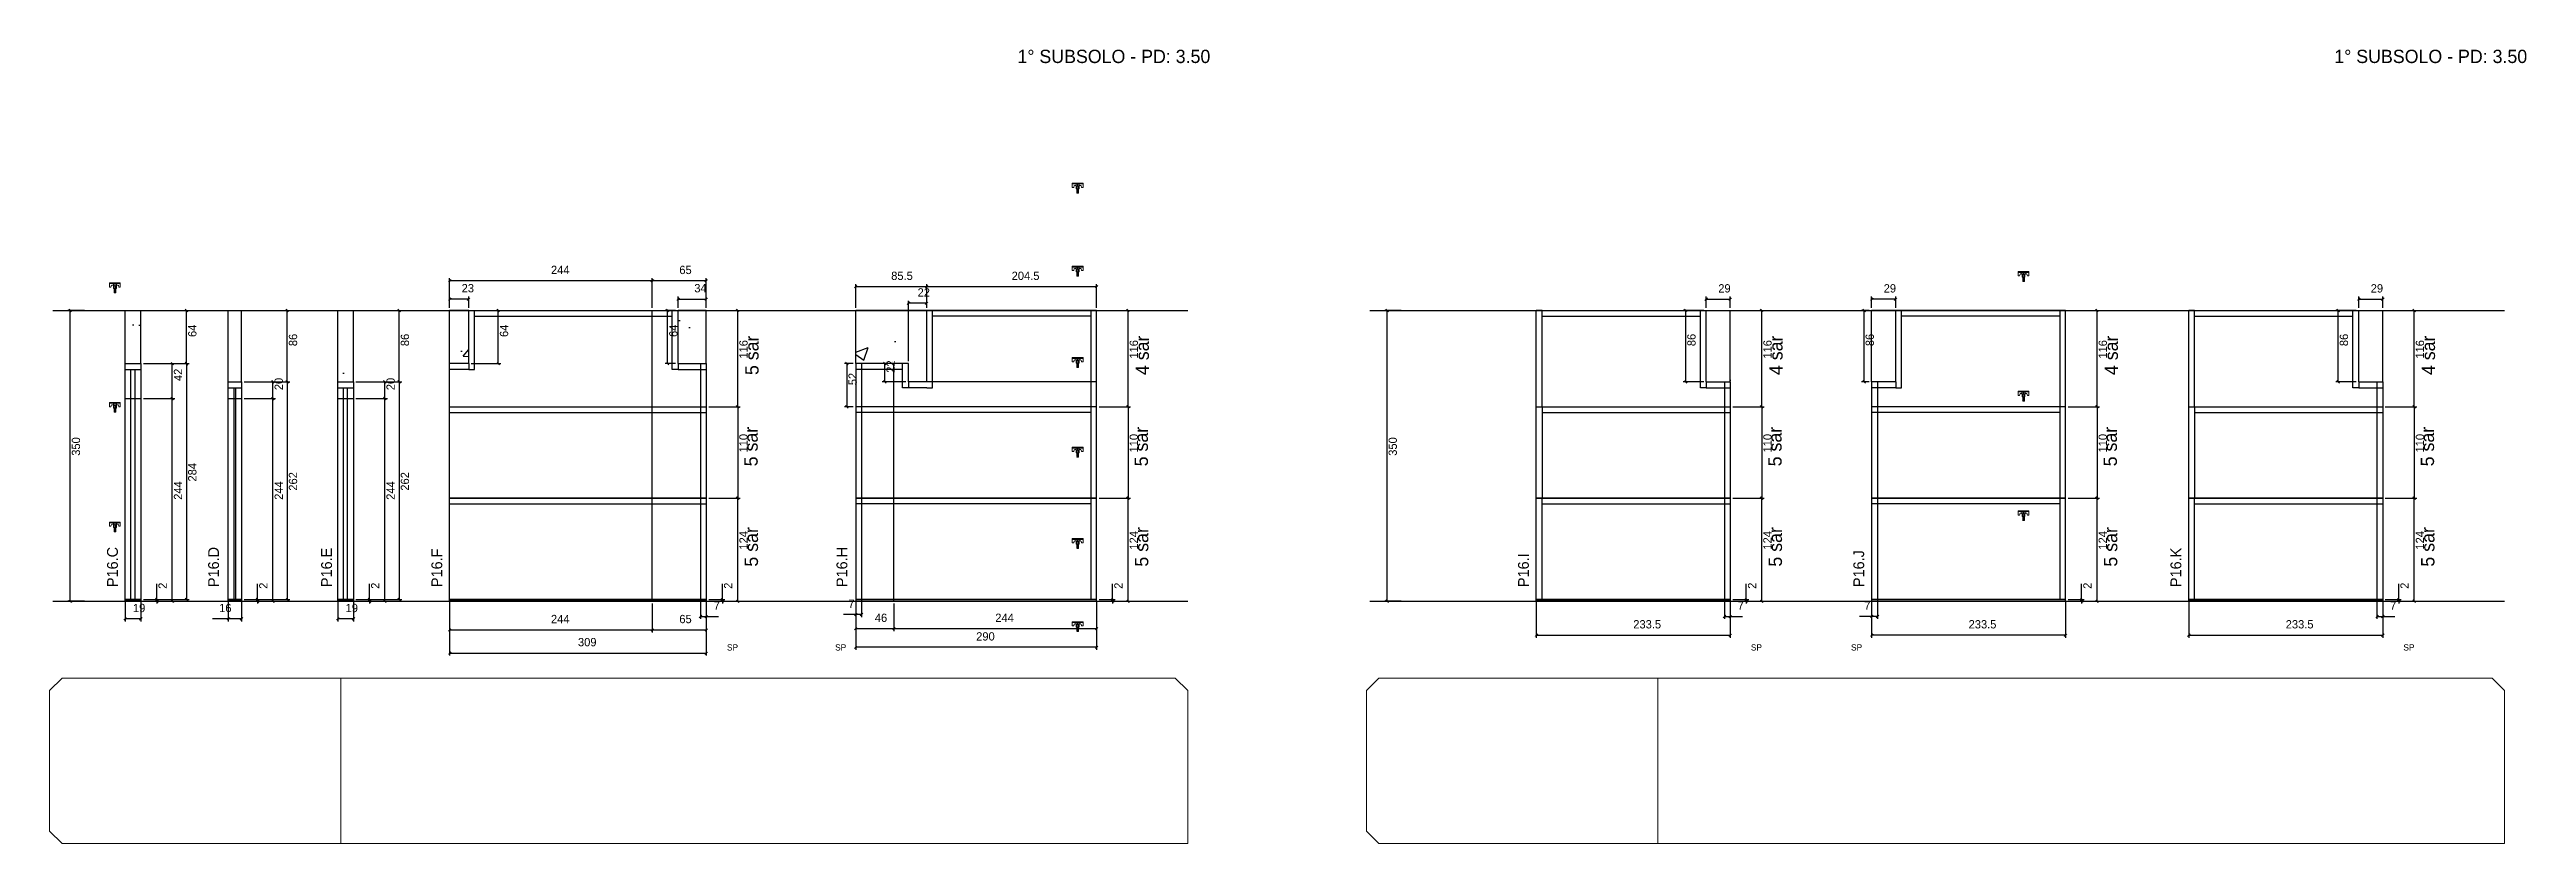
# Model space of a CAD drawing. Header units: metres. Extents: x -9504 to -3340, y 6690 to 7665.
# Drawn here: x -6321 to -3340, y 6690 to 7646 of the extents above; entities that cross this region are included whole.
import ezdxf

# ---------------------------------------------------------------- set-up
doc = ezdxf.new("R2010")
doc.units = ezdxf.units.M
for name, color, linetype in [('COTA', 7, 'Continuous'), ('Hachura', 7, 'Continuous'), ('NOMENCLATURA', 7, 'Continuous'), ('Nível', 7, 'Continuous'), ('Painéis', 7, 'Continuous'), ('SARR_2.2x7', 7, 'Continuous'), ('SARRAFO DE PRESSAO', 7, 'Continuous'), ('texto', 7, 'Continuous'), ('Texto Seção', 7, 'Continuous')]:
    doc.layers.add(name, color=color, linetype=linetype)

msp = doc.modelspace()

# ---------------------------------------------------------------- texts
at = {"layer": 'COTA', "color": 240, "lineweight": 25}
for s, p in [('244', (-5717.4, 7375.5)), ('65', (-5562.9, 7375.5)), ('85.5', (-5307.9, 7368.4)), ('204.5', (-5162.9, 7368.4)), ('23', (-5824.9, 7353.5)), ('34', (-5544.9, 7353.5)), ('22', (-5276.1, 7348.4)), ('29', (-4312.4, 7353.3)), ('29', (-4113.3, 7353.3)), ('29', (-3527.1, 7353.3)), ('19', (-6220.5, 6968.4)), ('16', (-6116.8, 6968.4)), ('19', (-5964.6, 6968.4)), ('7', (-5521.5, 6971.3)), ('7', (-5359.5, 6973.6)), ('7', (-4289.1, 6971.3)), ('7', (-4136.7, 6971.3)), ('7', (-3503.8, 6971.3)), ('244', (-5717.4, 6955.1)), ('65', (-5562.9, 6955.1)), ('46', (-5327.6, 6956.6)), ('244', (-5182.6, 6956.6)), ('233.5', (-4414.7, 6948.8)), ('233.5', (-4011.1, 6948.8)), ('233.5', (-3629.4, 6948.8)), ('309', (-5684.9, 6927.3)), ('290', (-5205.6, 6934.2))]:
    msp.add_text(s, height=10, dxfattribs=at).set_placement(p)
for s, p in [('64', (-6144.1, 7299.7)), ('64', (-5768.9, 7299.7)), ('64', (-5565.1, 7299.7)), ('86', (-6022.9, 7288.7)), ('86', (-5888.2, 7288.7)), ('116', (-5480.7, 7273.7)), ('116', (-5010.9, 7273.7)), ('86', (-4339.7, 7288.7)), ('116', (-4248.2, 7273.7)), ('86', (-4125.1, 7288.7)), ('116', (-3844.6, 7273.7)), ('86', (-3554.4, 7288.7)), ('116', (-3462.9, 7273.7)), ('42', (-6161.3, 7246.7)), ('20', (-6040.1, 7235.7)), ('20', (-5905.4, 7235.7)), ('52', (-5349.3, 7241.7)), ('22', (-5303.6, 7256.7)), ('350', (-6284.2, 7156.7)), ('110', (-5480.7, 7160.7)), ('110', (-5010.9, 7160.7)), ('350', (-4699.2, 7156.7)), ('110', (-4248.2, 7160.7)), ('110', (-3844.6, 7160.7)), ('110', (-3462.9, 7160.7)), ('244', (-6161.3, 7103.7)), ('284', (-6144.1, 7125.7)), ('244', (-6040.1, 7103.7)), ('262', (-6022.9, 7114.7)), ('244', (-5905.4, 7103.7)), ('262', (-5888.2, 7114.7)), ('124', (-5480.6, 7043.7)), ('124', (-5010.9, 7043.7)), ('124', (-4248.2, 7043.7)), ('124', (-3844.6, 7043.7)), ('124', (-3462.9, 7043.7)), ('2', (-6179.8, 6996.5)), ('2', (-6058.6, 6996.5)), ('2', (-5923.9, 6996.5)), ('2', (-5499.1, 6996.5)), ('2', (-5029.4, 6996.5)), ('2', (-4266.7, 6996.5)), ('2', (-3863.1, 6996.5)), ('2', (-3481.4, 6996.5))]:
    msp.add_text(s, height=10, rotation=90, dxfattribs=at).set_placement(p)
at = {"layer": 'NOMENCLATURA', "color": 2, "lineweight": 25}
for p in [(-5155.9, 7629.6), (-3570.9, 7629.6)]:
    msp.add_text('1° SUBSOLO - PD: 3.50', height=16, dxfattribs=at).set_placement(p)
at = {"layer": 'NOMENCLATURA', "color": 7, "lineweight": 25}
for s, p in [('5 sar', (-5467.5, 7253.9)), ('4 sar', (-4997.7, 7253.9)), ('4 sar', (-4235, 7253.9)), ('4 sar', (-3831.4, 7253.9)), ('4 sar', (-3449.7, 7253.9)), ('5 sar', (-5468.6, 7144)), ('5 sar', (-4998.9, 7144)), ('5 sar', (-4236.2, 7144)), ('5 sar', (-3832.6, 7144)), ('5 sar', (-3450.9, 7144)), ('5 sar', (-5468.2, 7023.2)), ('5 sar', (-4998.4, 7023.2)), ('5 sar', (-4235.7, 7023.2)), ('5 sar', (-3832.1, 7023.2)), ('5 sar', (-3450.4, 7023.2))]:
    msp.add_text(s, height=16, rotation=90, dxfattribs=at).set_placement(p)
at = {"layer": 'texto', "color": 4, "lineweight": 25}
for p in [(-5505.6, 6922.2), (-5375.4, 6922.2), (-4273.2, 6922.2), (-4152.6, 6922.2), (-3487.8, 6922.2)]:
    msp.add_text('SP', height=7.5, dxfattribs=at).set_placement(p)
at = {"layer": 'Texto Seção', "color": 7, "lineweight": 15}
for s, p in [('P16.C', (-6238.7, 6998.6)), ('P16.D', (-6117, 6998.6)), ('P16.E', (-5981, 6998.6)), ('P16.F', (-5848.3, 6998.6)), ('P16.H', (-5360.7, 6998.6)), ('P16.I', (-4540.4, 6998.6)), ('P16.J', (-4136.8, 6998.6)), ('P16.K', (-3755.1, 6998.6))]:
    msp.add_text(s, height=13, rotation=90, dxfattribs=at).set_placement(p)

# ---------------------------------------------------------------- hatches: boundary and pattern name
at = {"layer": 'COTA'}
h = msp.add_hatch(dxfattribs=at)
h.set_pattern_fill('AR-CONC')
h.paths.add_polyline_path([(-6211, 7267.7), (-6211, 7331.7), (-6230, 7331.7), (-6230, 7267.7), (-6211, 7267.7)])
h = msp.add_hatch(dxfattribs=at)
h.set_pattern_fill('AR-CONC')
h.paths.add_polyline_path([(-6089.8, 7245.7), (-6089.8, 7331.7), (-6105.8, 7331.7), (-6105.8, 7245.7), (-6089.8, 7245.7)])
h = msp.add_hatch(dxfattribs=at)
h.set_pattern_fill('AR-CONC')
h.paths.add_polyline_path([(-5955.1, 7245.7), (-5955.1, 7331.7), (-5974.1, 7331.7), (-5974.1, 7245.7), (-5955.1, 7245.7)])
h = msp.add_hatch(dxfattribs=at)
h.set_pattern_fill('AR-CONC')
h.paths.add_polyline_path([(-5816.4, 7267.7), (-5816.4, 7331.7), (-5839.4, 7331.7), (-5839.4, 7267.7), (-5816.4, 7267.7)])
h = msp.add_hatch(dxfattribs=at)
h.set_pattern_fill('AR-CONC')
h.paths.add_polyline_path([(-5530.4, 7331.7), (-5564.4, 7331.7), (-5564.4, 7267.7), (-5530.4, 7267.7), (-5530.4, 7331.7)])
h = msp.add_hatch(dxfattribs=at)
h.set_pattern_fill('AR-CONC')
h.paths.add_polyline_path([(-5287.1, 7245.7), (-5287.1, 7267.7), (-5350.6, 7267.7), (-5350.6, 7331.7), (-5265.1, 7331.7), (-5265.1, 7245.7), (-5287.1, 7245.7), (-5287.1, 7245.7)])
h = msp.add_hatch(dxfattribs=at)
h.set_pattern_fill('AR-CONC')
h.paths.add_polyline_path([(-4326.9, 7245.7), (-4326.9, 7331.7), (-4297.9, 7331.7), (-4297.9, 7245.7), (-4326.9, 7245.7)])
h = msp.add_hatch(dxfattribs=at)
h.set_pattern_fill('AR-CONC')
h.paths.add_polyline_path([(-4098.8, 7245.7), (-4098.8, 7331.7), (-4127.8, 7331.7), (-4127.8, 7245.7), (-4098.8, 7245.7)])
h = msp.add_hatch(dxfattribs=at)
h.set_pattern_fill('AR-CONC')
h.paths.add_polyline_path([(-3541.6, 7245.7), (-3541.6, 7331.7), (-3512.6, 7331.7), (-3512.6, 7245.7), (-3541.6, 7245.7)])

# ---------------------------------------------------------------- linework, layer by layer
at = {"layer": 'COTA', "color": 0, "lineweight": 25}
for p, q in [((-5837.9, 7368.9), (-5840.9, 7365.9)), ((-5593.9, 7368.9), (-5596.9, 7365.9)), ((-5596.9, 7365.9), (-5593.9, 7368.9)), ((-5531.9, 7365.9), (-5528.9, 7368.9)), ((-5837.9, 7346.8), (-5840.9, 7343.8)), ((-5817.9, 7343.8), (-5814.9, 7346.8)), ((-5562.9, 7346.8), (-5565.9, 7343.8)), ((-5531.9, 7343.8), (-5528.9, 7346.8)), ((-5349.1, 7361.8), (-5352.1, 7358.8)), ((-5285.6, 7341.9), (-5288.6, 7338.9)), ((-5266.6, 7358.8), (-5263.6, 7361.8)), ((-5263.6, 7361.8), (-5266.6, 7358.8)), ((-5266.6, 7338.9), (-5263.6, 7341.9)), ((-5062.1, 7358.8), (-5059.1, 7361.8)), ((-4325.4, 7346.8), (-4328.4, 7343.8)), ((-4299.4, 7343.8), (-4296.4, 7346.8)), ((-4126.3, 7346.8), (-4129.3, 7343.8)), ((-4100.3, 7343.8), (-4097.3, 7346.8)), ((-3540.1, 7346.8), (-3543.1, 7343.8)), ((-3514.1, 7343.8), (-3511.1, 7346.8)), ((-6294.4, 7330.2), (-6297.4, 7333.2)), ((-6154.5, 7330.2), (-6157.5, 7333.2)), ((-6033.3, 7330.2), (-6036.3, 7333.2)), ((-5898.6, 7330.2), (-5901.6, 7333.2)), ((-5779.3, 7330.2), (-5782.3, 7333.2)), ((-5575.5, 7330.2), (-5578.5, 7333.2)), ((-5491.1, 7330.2), (-5494.1, 7333.2)), ((-5021.3, 7330.2), (-5024.3, 7333.2)), ((-4709.4, 7330.2), (-4712.4, 7333.2)), ((-4350.1, 7330.2), (-4353.1, 7333.2)), ((-4258.6, 7330.2), (-4261.6, 7333.2)), ((-4135.4, 7330.2), (-4138.4, 7333.2)), ((-3855, 7330.2), (-3858, 7333.2)), ((-3564.7, 7330.2), (-3567.7, 7333.2)), ((-3473.3, 7330.2), (-3476.3, 7333.2)), ((-6171.7, 7266.2), (-6174.7, 7269.2)), ((-6157.5, 7269.2), (-6154.5, 7266.2)), ((-6154.5, 7266.2), (-6157.5, 7269.2)), ((-6050.5, 7244.2), (-6053.5, 7247.2)), ((-6036.3, 7247.2), (-6033.3, 7244.2)), ((-6033.3, 7244.2), (-6036.3, 7247.2)), ((-5915.8, 7244.2), (-5918.8, 7247.2)), ((-5901.6, 7247.2), (-5898.6, 7244.2)), ((-5898.6, 7244.2), (-5901.6, 7247.2)), ((-5782.3, 7269.2), (-5779.3, 7266.2)), ((-5578.5, 7269.2), (-5575.5, 7266.2)), ((-5359.7, 7266.2), (-5362.7, 7269.2)), ((-5314.1, 7266.2), (-5317.1, 7269.2)), ((-5317.1, 7247.2), (-5314.1, 7244.2)), ((-4353.1, 7247.2), (-4350.1, 7244.2)), ((-4138.4, 7247.2), (-4135.4, 7244.2)), ((-3567.7, 7247.2), (-3564.7, 7244.2)), ((-6171.7, 7224.2), (-6174.7, 7227.2)), ((-6174.7, 7227.2), (-6171.7, 7224.2)), ((-6050.5, 7224.2), (-6053.5, 7227.2)), ((-6053.5, 7227.2), (-6050.5, 7224.2)), ((-5915.8, 7224.2), (-5918.8, 7227.2)), ((-5918.8, 7227.2), (-5915.8, 7224.2)), ((-5491.1, 7214.2), (-5494.1, 7217.2)), ((-5494.1, 7217.2), (-5491.1, 7214.2)), ((-5362.7, 7217.2), (-5359.7, 7214.2)), ((-5021.3, 7214.2), (-5024.3, 7217.2)), ((-5024.3, 7217.2), (-5021.3, 7214.2)), ((-4258.6, 7214.2), (-4261.6, 7217.2)), ((-4261.6, 7217.2), (-4258.6, 7214.2)), ((-3855, 7214.2), (-3858, 7217.2)), ((-3858, 7217.2), (-3855, 7214.2)), ((-3473.3, 7214.2), (-3476.3, 7217.2)), ((-3476.3, 7217.2), (-3473.3, 7214.2)), ((-5491.1, 7104.2), (-5494.1, 7107.2)), ((-5494.1, 7107.2), (-5491.1, 7104.2)), ((-5021.3, 7104.2), (-5024.3, 7107.2)), ((-5024.3, 7107.2), (-5021.3, 7104.2)), ((-4258.6, 7104.2), (-4261.6, 7107.2)), ((-4261.6, 7107.2), (-4258.6, 7104.2)), ((-3855, 7104.2), (-3858, 7107.2)), ((-3858, 7107.2), (-3855, 7104.2)), ((-3473.3, 7104.2), (-3476.3, 7107.2)), ((-3476.3, 7107.2), (-3473.3, 7104.2)), ((-6297.4, 6983.2), (-6294.4, 6980.2)), ((-6193.3, 6985.2), (-6190.3, 6982.2)), ((-6190.3, 6980.2), (-6193.3, 6983.2)), ((-6174.7, 6983.2), (-6171.7, 6980.2)), ((-6157.5, 6985.2), (-6154.5, 6982.2)), ((-6072.1, 6985.2), (-6069.1, 6982.2)), ((-6069.1, 6980.2), (-6072.1, 6983.2)), ((-6053.5, 6983.2), (-6050.5, 6980.2)), ((-6036.3, 6985.2), (-6033.3, 6982.2)), ((-5937.4, 6985.2), (-5934.4, 6982.2)), ((-5934.4, 6980.2), (-5937.4, 6983.2)), ((-5918.8, 6983.2), (-5915.8, 6980.2)), ((-5901.6, 6985.2), (-5898.6, 6982.2)), ((-5512.6, 6985.2), (-5509.6, 6982.2)), ((-5509.6, 6980.2), (-5512.6, 6983.2)), ((-5494.1, 6983.2), (-5491.1, 6980.2)), ((-5042.9, 6985.2), (-5039.9, 6982.2)), ((-5039.9, 6980.2), (-5042.9, 6983.2)), ((-5024.3, 6983.2), (-5021.3, 6980.2)), ((-4712.4, 6983.2), (-4709.4, 6980.2)), ((-4280.2, 6985.2), (-4277.2, 6982.2)), ((-4277.2, 6980.2), (-4280.2, 6983.2)), ((-4261.6, 6983.2), (-4258.6, 6980.2)), ((-3876.6, 6985.2), (-3873.6, 6982.2)), ((-3873.6, 6980.2), (-3876.6, 6983.2)), ((-3858, 6983.2), (-3855, 6980.2)), ((-3494.9, 6985.2), (-3491.9, 6982.2)), ((-3491.9, 6980.2), (-3494.9, 6983.2)), ((-3476.3, 6983.2), (-3473.3, 6980.2)), ((-6228.5, 6961.8), (-6231.5, 6958.8)), ((-6212.5, 6958.8), (-6209.5, 6961.8)), ((-6104.3, 6961.8), (-6107.3, 6958.8)), ((-6091.3, 6958.8), (-6088.3, 6961.8)), ((-5972.6, 6961.8), (-5975.6, 6958.8)), ((-5956.6, 6958.8), (-5953.6, 6961.8)), ((-5837.9, 6948.5), (-5840.9, 6945.5)), ((-5596.9, 6945.5), (-5593.9, 6948.5)), ((-5593.9, 6948.5), (-5596.9, 6945.5)), ((-5535.9, 6964.7), (-5538.9, 6961.7)), ((-5531.9, 6961.7), (-5528.9, 6964.7)), ((-5531.9, 6945.5), (-5528.9, 6948.5)), ((-5349.1, 6967), (-5352.1, 6964)), ((-5349.1, 6950), (-5352.1, 6947)), ((-5345.1, 6964), (-5342.1, 6967)), ((-5303.1, 6950), (-5306.1, 6947)), ((-5306.1, 6947), (-5303.1, 6950)), ((-5062.1, 6947), (-5059.1, 6950)), ((-4303.4, 6964.7), (-4306.4, 6961.7)), ((-4299.4, 6961.7), (-4296.4, 6964.7)), ((-4126.3, 6964.7), (-4129.3, 6961.7)), ((-4122.3, 6961.7), (-4119.3, 6964.7)), ((-3518.1, 6964.7), (-3521.1, 6961.7)), ((-3514.1, 6961.7), (-3511.1, 6964.7)), ((-5837.9, 6920.6), (-5840.9, 6917.6)), ((-5531.9, 6917.6), (-5528.9, 6920.6)), ((-5349.1, 6927.6), (-5352.1, 6924.6)), ((-5062.1, 6924.6), (-5059.1, 6927.6)), ((-4529.9, 6942.1), (-4532.9, 6939.1)), ((-4299.4, 6939.1), (-4296.4, 6942.1)), ((-4126.3, 6942.1), (-4129.3, 6939.1)), ((-3895.8, 6939.1), (-3892.8, 6942.1)), ((-3744.6, 6942.1), (-3747.6, 6939.1)), ((-3514.1, 6939.1), (-3511.1, 6942.1))]:
    msp.add_line(p, q, dxfattribs=at)
at = {"layer": 'COTA', "color": 4, "lineweight": 25}
for p, q in [((-5839.4, 7334.7), (-5839.4, 7370.4)), ((-5595.4, 7367.4), (-5839.4, 7367.4)), ((-5595.4, 7334.7), (-5595.4, 7370.4)), ((-5595.4, 7334.7), (-5595.4, 7370.4)), ((-5530.4, 7367.4), (-5595.4, 7367.4)), ((-5530.4, 7334.7), (-5530.4, 7370.4)), ((-5839.4, 7334.7), (-5839.4, 7348.3)), ((-5816.4, 7345.3), (-5839.4, 7345.3)), ((-5816.4, 7334.7), (-5816.4, 7348.3)), ((-5564.4, 7334.7), (-5564.4, 7348.3)), ((-5564.4, 7345.3), (-5530.4, 7345.3)), ((-5530.4, 7334.7), (-5530.4, 7348.3)), ((-5350.6, 7334.7), (-5350.6, 7363.3)), ((-5265.1, 7360.3), (-5350.6, 7360.3)), ((-5287.1, 7270.7), (-5287.1, 7343.4)), ((-5265.1, 7340.4), (-5287.1, 7340.4)), ((-5265.1, 7334.7), (-5265.1, 7363.3)), ((-5265.1, 7334.7), (-5265.1, 7363.3)), ((-5060.6, 7360.3), (-5265.1, 7360.3)), ((-5265.1, 7334.7), (-5265.1, 7343.4)), ((-5060.6, 7334.7), (-5060.6, 7363.3)), ((-4326.9, 7334.7), (-4326.9, 7348.3)), ((-4326.9, 7345.3), (-4297.9, 7345.3)), ((-4297.9, 7334.7), (-4297.9, 7348.3)), ((-4127.8, 7334.7), (-4127.8, 7348.3)), ((-4098.8, 7345.3), (-4127.8, 7345.3)), ((-4098.8, 7334.7), (-4098.8, 7348.3)), ((-3541.6, 7334.7), (-3541.6, 7348.3)), ((-3541.6, 7345.3), (-3512.6, 7345.3)), ((-3512.6, 7334.7), (-3512.6, 7348.3)), ((-6278.9, 7331.7), (-6298.9, 7331.7)), ((-6295.9, 6981.7), (-6295.9, 7331.7)), ((-6208, 7331.7), (-6153, 7331.7)), ((-6156, 7267.7), (-6156, 7331.7)), ((-6086.8, 7331.7), (-6031.8, 7331.7)), ((-6034.8, 7245.7), (-6034.8, 7331.7)), ((-5952.1, 7331.7), (-5897.1, 7331.7)), ((-5900.1, 7245.7), (-5900.1, 7331.7)), ((-5813.4, 7331.7), (-5777.8, 7331.7)), ((-5780.8, 7267.7), (-5780.8, 7331.7)), ((-5567.4, 7331.7), (-5580, 7331.7)), ((-5577, 7267.7), (-5577, 7331.7)), ((-5561.4, 7331.7), (-5489.6, 7331.7)), ((-5492.6, 7215.7), (-5492.6, 7331.7)), ((-5057.6, 7331.7), (-5019.8, 7331.7)), ((-5022.8, 7215.7), (-5022.8, 7331.7)), ((-4693.9, 7331.7), (-4713.9, 7331.7)), ((-4710.9, 6981.7), (-4710.9, 7331.7)), ((-4329.9, 7331.7), (-4354.6, 7331.7)), ((-4351.6, 7245.7), (-4351.6, 7331.7)), ((-4294.9, 7331.7), (-4257.1, 7331.7)), ((-4260.1, 7215.7), (-4260.1, 7331.7)), ((-4130.8, 7331.7), (-4139.9, 7331.7)), ((-4136.9, 7245.7), (-4136.9, 7331.7)), ((-3891.3, 7331.7), (-3853.5, 7331.7)), ((-3856.5, 7215.7), (-3856.5, 7331.7)), ((-3544.6, 7331.7), (-3569.2, 7331.7)), ((-3566.2, 7245.7), (-3566.2, 7331.7)), ((-3509.6, 7331.7), (-3471.8, 7331.7)), ((-3474.8, 7215.7), (-3474.8, 7331.7)), ((-6208, 7267.7), (-6170.2, 7267.7)), ((-6208, 7267.7), (-6153, 7267.7)), ((-6208, 7267.7), (-6153, 7267.7)), ((-6173.2, 7225.7), (-6173.2, 7267.7)), ((-6156, 7267.7), (-6156, 6983.7)), ((-6086.8, 7245.7), (-6049, 7245.7)), ((-6086.8, 7245.7), (-6031.8, 7245.7)), ((-6086.8, 7245.7), (-6031.8, 7245.7)), ((-6052, 7225.7), (-6052, 7245.7)), ((-6034.8, 7245.7), (-6034.8, 6983.7)), ((-5952.1, 7245.7), (-5914.3, 7245.7)), ((-5952.1, 7245.7), (-5897.1, 7245.7)), ((-5952.1, 7245.7), (-5897.1, 7245.7)), ((-5917.3, 7225.7), (-5917.3, 7245.7)), ((-5900.1, 7245.7), (-5900.1, 6983.7)), ((-5813.4, 7267.7), (-5777.8, 7267.7)), ((-5567.4, 7267.7), (-5580, 7267.7)), ((-5353.6, 7267.7), (-5364.2, 7267.7)), ((-5361.2, 7267.7), (-5361.2, 7215.7)), ((-5290.1, 7267.7), (-5318.6, 7267.7)), ((-5290.1, 7245.7), (-5318.6, 7245.7)), ((-5315.6, 7245.7), (-5315.6, 7267.7)), ((-4329.9, 7245.7), (-4354.6, 7245.7)), ((-4130.8, 7245.7), (-4139.9, 7245.7)), ((-3544.6, 7245.7), (-3569.2, 7245.7)), ((-6208, 7225.7), (-6170.2, 7225.7)), ((-6208, 7225.7), (-6170.2, 7225.7)), ((-6173.2, 6981.7), (-6173.2, 7225.7)), ((-6086.8, 7225.7), (-6049, 7225.7)), ((-6086.8, 7225.7), (-6049, 7225.7)), ((-6052, 6981.7), (-6052, 7225.7)), ((-5952.1, 7225.7), (-5914.3, 7225.7)), ((-5952.1, 7225.7), (-5914.3, 7225.7)), ((-5917.3, 6981.7), (-5917.3, 7225.7)), ((-5527.4, 7215.7), (-5489.6, 7215.7)), ((-5527.4, 7215.7), (-5489.6, 7215.7)), ((-5492.6, 7215.7), (-5492.6, 7105.7)), ((-5353.6, 7215.7), (-5364.2, 7215.7)), ((-5057.6, 7215.7), (-5019.8, 7215.7)), ((-5057.6, 7215.7), (-5019.8, 7215.7)), ((-5022.8, 7215.7), (-5022.8, 7105.7)), ((-4294.9, 7215.7), (-4257.1, 7215.7)), ((-4294.9, 7215.7), (-4257.1, 7215.7)), ((-4260.1, 7215.7), (-4260.1, 7105.7)), ((-3891.3, 7215.7), (-3853.5, 7215.7)), ((-3891.3, 7215.7), (-3853.5, 7215.7)), ((-3856.5, 7215.7), (-3856.5, 7105.7)), ((-3509.6, 7215.7), (-3471.8, 7215.7)), ((-3509.6, 7215.7), (-3471.8, 7215.7)), ((-3474.8, 7215.7), (-3474.8, 7105.7)), ((-5527.4, 7105.7), (-5489.6, 7105.7)), ((-5527.4, 7105.7), (-5489.6, 7105.7)), ((-5492.6, 6981.7), (-5492.6, 7105.7)), ((-5057.6, 7105.7), (-5019.8, 7105.7)), ((-5057.6, 7105.7), (-5019.8, 7105.7)), ((-5022.8, 6981.7), (-5022.8, 7105.7)), ((-4294.9, 7105.7), (-4257.1, 7105.7)), ((-4294.9, 7105.7), (-4257.1, 7105.7)), ((-4260.1, 6981.7), (-4260.1, 7105.7)), ((-3891.3, 7105.7), (-3853.5, 7105.7)), ((-3891.3, 7105.7), (-3853.5, 7105.7)), ((-3856.5, 6981.7), (-3856.5, 7105.7)), ((-3509.6, 7105.7), (-3471.8, 7105.7)), ((-3509.6, 7105.7), (-3471.8, 7105.7)), ((-3474.8, 6981.7), (-3474.8, 7105.7)), ((-6278.9, 6981.7), (-6298.9, 6981.7)), ((-6230, 6980.7), (-6230, 6957.3)), ((-6211, 6980.7), (-6211, 6957.3)), ((-6208, 6983.7), (-6188.8, 6983.7)), ((-6208, 6983.7), (-6153, 6983.7)), ((-6208, 6981.7), (-6188.8, 6981.7)), ((-6208, 6981.7), (-6170.2, 6981.7)), ((-6191.8, 6983.7), (-6191.8, 7002.5)), ((-6191.8, 6981.7), (-6191.8, 6983.7)), ((-6191.8, 6981.7), (-6191.8, 6978.7)), ((-6105.8, 6980.7), (-6105.8, 6957.3)), ((-6089.8, 6980.7), (-6089.8, 6957.3)), ((-6086.8, 6983.7), (-6067.6, 6983.7)), ((-6086.8, 6983.7), (-6031.8, 6983.7)), ((-6086.8, 6981.7), (-6067.6, 6981.7)), ((-6086.8, 6981.7), (-6049, 6981.7)), ((-6070.6, 6983.7), (-6070.6, 7002.5)), ((-6070.6, 6981.7), (-6070.6, 6983.7)), ((-6070.6, 6981.7), (-6070.6, 6978.7)), ((-5974.1, 6980.7), (-5974.1, 6957.3)), ((-5955.1, 6980.7), (-5955.1, 6957.3)), ((-5952.1, 6983.7), (-5932.9, 6983.7)), ((-5952.1, 6983.7), (-5897.1, 6983.7)), ((-5952.1, 6981.7), (-5932.9, 6981.7)), ((-5952.1, 6981.7), (-5914.3, 6981.7)), ((-5935.9, 6983.7), (-5935.9, 7002.5)), ((-5935.9, 6981.7), (-5935.9, 6983.7)), ((-5935.9, 6981.7), (-5935.9, 6978.7)), ((-5839.4, 6980.7), (-5839.4, 6916.1)), ((-5839.4, 6978.7), (-5839.4, 6944)), ((-5595.4, 6978.7), (-5595.4, 6944)), ((-5595.4, 6978.7), (-5595.4, 6944)), ((-5537.4, 6982.7), (-5537.4, 6960.2)), ((-5530.4, 6980.7), (-5530.4, 6916.1)), ((-5530.4, 6978.7), (-5530.4, 6960.2)), ((-5530.4, 6978.7), (-5530.4, 6944)), ((-5527.4, 6983.7), (-5508.1, 6983.7)), ((-5527.4, 6981.7), (-5508.1, 6981.7)), ((-5527.4, 6981.7), (-5489.6, 6981.7)), ((-5511.1, 6983.7), (-5511.1, 7002.5)), ((-5511.1, 6981.7), (-5511.1, 6983.7)), ((-5511.1, 6981.7), (-5511.1, 6978.7)), ((-5350.6, 6980.7), (-5350.6, 6923.1)), ((-5350.6, 6978.7), (-5350.6, 6962.5)), ((-5350.6, 6978.7), (-5350.6, 6945.5)), ((-5343.6, 6982.7), (-5343.6, 6962.5)), ((-5304.6, 6978.7), (-5304.6, 6945.5)), ((-5304.6, 6978.7), (-5304.6, 6945.5)), ((-5060.6, 6980.7), (-5060.6, 6923.1)), ((-5060.6, 6978.7), (-5060.6, 6945.5)), ((-5057.6, 6983.7), (-5038.4, 6983.7)), ((-5057.6, 6981.7), (-5038.4, 6981.7)), ((-5057.6, 6981.7), (-5019.8, 6981.7)), ((-5041.4, 6983.7), (-5041.4, 7002.5)), ((-5041.4, 6981.7), (-5041.4, 6983.7)), ((-5041.4, 6981.7), (-5041.4, 6978.7)), ((-4693.9, 6981.7), (-4713.9, 6981.7)), ((-4531.4, 6980.7), (-4531.4, 6937.6)), ((-4304.9, 6982.7), (-4304.9, 6960.2)), ((-4297.9, 6980.7), (-4297.9, 6937.6)), ((-4297.9, 6978.7), (-4297.9, 6960.2)), ((-4294.9, 6983.7), (-4275.7, 6983.7)), ((-4294.9, 6981.7), (-4275.7, 6981.7)), ((-4294.9, 6981.7), (-4257.1, 6981.7)), ((-4278.7, 6983.7), (-4278.7, 7002.5)), ((-4278.7, 6981.7), (-4278.7, 6983.7)), ((-4278.7, 6981.7), (-4278.7, 6978.7)), ((-4127.8, 6980.7), (-4127.8, 6937.6)), ((-4127.8, 6978.7), (-4127.8, 6960.2)), ((-4120.8, 6982.7), (-4120.8, 6960.2)), ((-3894.3, 6980.7), (-3894.3, 6937.6)), ((-3891.3, 6983.7), (-3872.1, 6983.7)), ((-3891.3, 6981.7), (-3872.1, 6981.7)), ((-3891.3, 6981.7), (-3853.5, 6981.7)), ((-3875.1, 6983.7), (-3875.1, 7002.5)), ((-3875.1, 6981.7), (-3875.1, 6983.7)), ((-3875.1, 6981.7), (-3875.1, 6978.7)), ((-3746.1, 6980.7), (-3746.1, 6937.6)), ((-3519.6, 6982.7), (-3519.6, 6960.2)), ((-3512.6, 6980.7), (-3512.6, 6937.6)), ((-3512.6, 6978.7), (-3512.6, 6960.2)), ((-3509.6, 6983.7), (-3490.4, 6983.7)), ((-3509.6, 6981.7), (-3490.4, 6981.7)), ((-3509.6, 6981.7), (-3471.8, 6981.7)), ((-3493.4, 6983.7), (-3493.4, 7002.5)), ((-3493.4, 6981.7), (-3493.4, 6983.7)), ((-3493.4, 6981.7), (-3493.4, 6978.7)), ((-6211, 6960.3), (-6230, 6960.3)), ((-6105.8, 6960.3), (-6124.9, 6960.3)), ((-6089.8, 6960.3), (-6105.8, 6960.3)), ((-5955.1, 6960.3), (-5974.1, 6960.3)), ((-5839.4, 6947), (-5595.4, 6947)), ((-5595.4, 6947), (-5530.4, 6947)), ((-5537.4, 6963.2), (-5530.4, 6963.2)), ((-5530.4, 6963.2), (-5515.7, 6963.2)), ((-5350.6, 6965.5), (-5365.4, 6965.5)), ((-5343.6, 6965.5), (-5350.6, 6965.5)), ((-5304.6, 6948.5), (-5350.6, 6948.5)), ((-5060.6, 6948.5), (-5304.6, 6948.5)), ((-4304.9, 6963.2), (-4297.9, 6963.2)), ((-4297.9, 6963.2), (-4283.2, 6963.2)), ((-4127.8, 6963.2), (-4142.6, 6963.2)), ((-4120.8, 6963.2), (-4127.8, 6963.2)), ((-3519.6, 6963.2), (-3512.6, 6963.2)), ((-3512.6, 6963.2), (-3497.9, 6963.2)), ((-5839.4, 6919.1), (-5530.4, 6919.1)), ((-5060.6, 6926.1), (-5350.6, 6926.1)), ((-4531.4, 6940.6), (-4297.9, 6940.6)), ((-3894.3, 6940.6), (-4127.8, 6940.6)), ((-3746.1, 6940.6), (-3512.6, 6940.6))]:
    msp.add_line(p, q, dxfattribs=at)
at = {"layer": 'COTA', "color": 241, "lineweight": 25}
for p, q in [((-6230, 7267.7), (-6230, 7331.7)), ((-6230, 7331.7), (-6211, 7331.7)), ((-6211, 7267.7), (-6211, 7331.7)), ((-6105.8, 7245.7), (-6105.8, 7331.7)), ((-6105.8, 7331.7), (-6089.8, 7331.7)), ((-6089.8, 7245.7), (-6089.8, 7331.7)), ((-5974.1, 7245.7), (-5974.1, 7331.7)), ((-5974.1, 7331.7), (-5955.1, 7331.7)), ((-5955.1, 7245.7), (-5955.1, 7331.7)), ((-5816.4, 7331.7), (-5839.4, 7331.7)), ((-5839.4, 7267.7), (-5839.4, 7331.7)), ((-5530.4, 7331.7), (-5564.4, 7331.7)), ((-5530.4, 7267.7), (-5530.4, 7331.7)), ((-5265.1, 7331.7), (-5350.6, 7331.7)), ((-5350.6, 7267.7), (-5350.6, 7331.7)), ((-4326.9, 7331.7), (-4297.9, 7331.7)), ((-4297.9, 7245.7), (-4297.9, 7331.7)), ((-4098.8, 7331.7), (-4127.8, 7331.7)), ((-4127.8, 7245.7), (-4127.8, 7331.7)), ((-3541.6, 7331.7), (-3512.6, 7331.7)), ((-3512.6, 7245.7), (-3512.6, 7331.7))]:
    msp.add_line(p, q, dxfattribs=at)
at = {"layer": 'Hachura', "color": 0, "lineweight": 9}
for p, q in [((-5089.9, 7484.9), (-5077, 7484.9)), ((-5089.9, 7484), (-5089.9, 7484.9)), ((-5077, 7484), (-5089.9, 7484)), ((-5089.9, 7484), (-5089.9, 7479.8)), ((-5089.8, 7484), (-5089.8, 7484.9)), ((-5089.6, 7484), (-5089.6, 7484.9)), ((-5089.2, 7484), (-5089.2, 7484.9)), ((-5089, 7484.9), (-5081.1, 7484.9)), ((-5088.8, 7484), (-5088.8, 7484.9)), ((-5087.9, 7484), (-5087.9, 7484.9)), ((-5086.5, 7484), (-5086.5, 7484.9)), ((-5085.4, 7481.4), (-5085.4, 7484)), ((-5084.4, 7484.2), (-5084.4, 7484.6)), ((-5083.7, 7482), (-5083.7, 7484)), ((-5083.5, 7484), (-5081.5, 7484)), ((-5083.4, 7484), (-5083.4, 7484.9)), ((-5083.1, 7484), (-5083.1, 7482)), ((-5082.2, 7484), (-5082.8, 7484)), ((-5082.5, 7484.8), (-5082.5, 7484.3)), ((-5082.5, 7484.3), (-5082.5, 7484.1)), ((-5077, 7484), (-5082.2, 7484)), ((-5081.5, 7484), (-5081.5, 7481.4)), ((-5080.4, 7484), (-5080.4, 7484.9)), ((-5079, 7484), (-5079, 7484.9)), ((-5078.2, 7484), (-5078.2, 7484.9)), ((-5077.7, 7484), (-5077.7, 7484.9)), ((-5077.4, 7484), (-5077.4, 7484.9)), ((-5077.1, 7484), (-5077.1, 7484.9)), ((-5077, 7484.9), (-5077, 7479.8)), ((-5089.9, 7479.8), (-5088.2, 7479.8)), ((-5088.2, 7479.8), (-5087.6, 7482)), ((-5087.3, 7482.2), (-5085.4, 7482.2)), ((-5081.5, 7481.4), (-5085.4, 7481.4)), ((-5085.4, 7481.4), (-5085.1, 7481.4)), ((-5085.4, 7481.4), (-5085.1, 7481.4)), ((-5085.1, 7481.4), (-5085.1, 7478.2)), ((-5085.1, 7478.3), (-5081.8, 7478.3)), ((-5085.1, 7478.2), (-5081.8, 7478.2)), ((-5084.5, 7477.5), (-5082.3, 7476.4)), ((-5082.3, 7476.2), (-5084.5, 7477.3)), ((-5084.5, 7476.3), (-5082.3, 7475.3)), ((-5082.3, 7475), (-5084.5, 7476.1)), ((-5084.5, 7475.2), (-5082.3, 7474.1)), ((-5082.3, 7473.9), (-5084.5, 7474.9)), ((-5084.5, 7474), (-5083.3, 7473.4)), ((-5083.8, 7473.4), (-5084.5, 7473.8)), ((-5084.4, 7478.2), (-5084.4, 7481.4)), ((-5084.4, 7477.6), (-5084.4, 7478.2)), ((-5082.4, 7477.3), (-5084.4, 7478.2)), ((-5084.4, 7477.6), (-5082.4, 7476.6)), ((-5084.4, 7476.6), (-5084.4, 7477.1)), ((-5082.4, 7476.1), (-5084.4, 7477.1)), ((-5084.4, 7476.6), (-5084.4, 7476.4)), ((-5084.4, 7476.4), (-5082.4, 7475.4)), ((-5084.4, 7475.9), (-5084.4, 7475.3)), ((-5082.4, 7474.9), (-5084.4, 7475.9)), ((-5084.4, 7475.3), (-5082.4, 7474.3)), ((-5082.4, 7473.8), (-5084.4, 7474.7)), ((-5084.4, 7474.1), (-5084.4, 7474.7)), ((-5082.4, 7473.8), (-5084.4, 7474.7)), ((-5084.4, 7474.1), (-5083.1, 7473.4)), ((-5084.1, 7473.4), (-5084.4, 7473.6)), ((-5084.4, 7473.5), (-5084, 7473.1)), ((-5084.4, 7473.5), (-5082.4, 7473.5)), ((-5082.7, 7473.1), (-5084, 7473.1)), ((-5083.6, 7478.2), (-5082.3, 7477.6)), ((-5083.3, 7478.2), (-5082.4, 7477.8)), ((-5082.8, 7478.2), (-5082.8, 7481.4)), ((-5082.4, 7473.5), (-5082.7, 7473.1)), ((-5082.4, 7478.2), (-5082.4, 7477.8)), ((-5082.4, 7477.3), (-5082.4, 7476.6)), ((-5082.4, 7476.1), (-5082.4, 7475.4)), ((-5082.4, 7475.7), (-5082.4, 7475.4)), ((-5082.4, 7474.9), (-5082.4, 7474.3)), ((-5082.4, 7473.8), (-5082.4, 7473.4)), ((-5081.8, 7478.2), (-5081.8, 7481.4)), ((-5079.6, 7482.2), (-5081.5, 7482.2)), ((-5078.7, 7479.8), (-5079.3, 7482)), ((-5077, 7479.8), (-5078.7, 7479.8)), ((-6248.7, 7364.9), (-6235.8, 7364.9)), ((-6248.7, 7364), (-6248.7, 7364.9)), ((-6235.8, 7364), (-6248.7, 7364)), ((-6248.7, 7364), (-6248.7, 7359.8)), ((-6248.5, 7364), (-6248.5, 7364.9)), ((-6248.3, 7364), (-6248.3, 7364.9)), ((-6248, 7364), (-6248, 7364.9)), ((-6247.7, 7364.9), (-6239.9, 7364.9)), ((-6247.5, 7364), (-6247.5, 7364.9)), ((-6246.7, 7364), (-6246.7, 7364.9)), ((-6245.2, 7364), (-6245.2, 7364.9)), ((-6244.1, 7361.4), (-6244.1, 7364)), ((-6243.2, 7364.2), (-6243.2, 7364.6)), ((-6242.4, 7362), (-6242.4, 7364)), ((-6242.2, 7364), (-6242.2, 7364.9)), ((-6242.2, 7364), (-6240.3, 7364)), ((-6241.9, 7364), (-6241.9, 7362)), ((-6240.9, 7364), (-6241.6, 7364)), ((-6241.2, 7364.8), (-6241.2, 7364.3)), ((-6241.2, 7364.3), (-6241.2, 7364.1)), ((-6235.8, 7364), (-6240.9, 7364)), ((-6240.3, 7364), (-6240.3, 7361.4)), ((-6239.2, 7364), (-6239.2, 7364.9)), ((-6237.7, 7364), (-6237.7, 7364.9)), ((-6236.9, 7364), (-6236.9, 7364.9)), ((-6236.4, 7364), (-6236.4, 7364.9)), ((-6236.1, 7364), (-6236.1, 7364.9)), ((-6235.9, 7364), (-6235.9, 7364.9)), ((-6235.8, 7364.9), (-6235.8, 7359.8)), ((-5089.9, 7384.9), (-5077, 7384.9)), ((-5089.9, 7384), (-5089.9, 7384.9)), ((-5077, 7384), (-5089.9, 7384)), ((-5089.9, 7384), (-5089.9, 7379.8)), ((-5089.9, 7379.8), (-5088.2, 7379.8)), ((-5089.8, 7384), (-5089.8, 7384.9)), ((-5089.6, 7384), (-5089.6, 7384.9)), ((-5089.2, 7384), (-5089.2, 7384.9)), ((-5089, 7384.9), (-5081.1, 7384.9)), ((-5088.8, 7384), (-5088.8, 7384.9)), ((-5088.2, 7379.8), (-5087.6, 7382)), ((-5087.9, 7384), (-5087.9, 7384.9)), ((-5087.3, 7382.2), (-5085.4, 7382.2)), ((-5086.5, 7384), (-5086.5, 7384.9)), ((-5085.4, 7381.4), (-5085.4, 7384)), ((-5081.5, 7381.4), (-5085.4, 7381.4)), ((-5085.4, 7381.4), (-5085.1, 7381.4)), ((-5085.4, 7381.4), (-5085.1, 7381.4)), ((-5085.1, 7381.4), (-5085.1, 7378.2)), ((-5085.1, 7378.3), (-5081.8, 7378.3)), ((-5085.1, 7378.2), (-5081.8, 7378.2)), ((-5084.5, 7377.5), (-5082.3, 7376.4)), ((-5082.3, 7376.2), (-5084.5, 7377.3)), ((-5084.5, 7376.3), (-5082.3, 7375.3)), ((-5082.3, 7375), (-5084.5, 7376.1)), ((-5084.5, 7375.2), (-5082.3, 7374.1)), ((-5082.3, 7373.9), (-5084.5, 7374.9)), ((-5084.5, 7374), (-5083.3, 7373.4)), ((-5083.8, 7373.4), (-5084.5, 7373.8)), ((-5084.4, 7384.2), (-5084.4, 7384.6)), ((-5084.4, 7378.2), (-5084.4, 7381.4)), ((-5084.4, 7377.6), (-5084.4, 7378.2)), ((-5082.4, 7377.3), (-5084.4, 7378.2)), ((-5084.4, 7377.6), (-5082.4, 7376.6)), ((-5084.4, 7376.6), (-5084.4, 7377.1)), ((-5082.4, 7376.1), (-5084.4, 7377.1)), ((-5084.4, 7376.6), (-5084.4, 7376.4)), ((-5084.4, 7376.4), (-5082.4, 7375.4)), ((-5084.4, 7375.9), (-5084.4, 7375.3)), ((-5082.4, 7374.9), (-5084.4, 7375.9)), ((-5084.4, 7375.3), (-5082.4, 7374.3)), ((-5082.4, 7373.8), (-5084.4, 7374.7)), ((-5084.4, 7374.1), (-5084.4, 7374.7)), ((-5082.4, 7373.8), (-5084.4, 7374.7)), ((-5084.4, 7374.1), (-5083.1, 7373.4)), ((-5084.1, 7373.4), (-5084.4, 7373.6)), ((-5084.4, 7373.5), (-5084, 7373.1)), ((-5084.4, 7373.5), (-5082.4, 7373.5)), ((-5082.7, 7373.1), (-5084, 7373.1)), ((-5083.7, 7382), (-5083.7, 7384)), ((-5083.6, 7378.2), (-5082.3, 7377.6)), ((-5083.5, 7384), (-5081.5, 7384)), ((-5083.4, 7384), (-5083.4, 7384.9)), ((-5083.3, 7378.2), (-5082.4, 7377.8)), ((-5083.1, 7384), (-5083.1, 7382)), ((-5082.2, 7384), (-5082.8, 7384)), ((-5082.8, 7378.2), (-5082.8, 7381.4)), ((-5082.4, 7373.5), (-5082.7, 7373.1)), ((-5082.5, 7384.8), (-5082.5, 7384.3)), ((-5082.5, 7384.3), (-5082.5, 7384.1)), ((-5082.4, 7378.2), (-5082.4, 7377.8)), ((-5082.4, 7377.3), (-5082.4, 7376.6)), ((-5082.4, 7376.1), (-5082.4, 7375.4)), ((-5082.4, 7375.7), (-5082.4, 7375.4)), ((-5082.4, 7374.9), (-5082.4, 7374.3)), ((-5082.4, 7373.8), (-5082.4, 7373.4)), ((-5077, 7384), (-5082.2, 7384)), ((-5081.8, 7378.2), (-5081.8, 7381.4)), ((-5081.5, 7384), (-5081.5, 7381.4)), ((-5079.6, 7382.2), (-5081.5, 7382.2)), ((-5080.4, 7384), (-5080.4, 7384.9)), ((-5078.7, 7379.8), (-5079.3, 7382)), ((-5079, 7384), (-5079, 7384.9)), ((-5077, 7379.8), (-5078.7, 7379.8)), ((-5078.2, 7384), (-5078.2, 7384.9)), ((-5077.7, 7384), (-5077.7, 7384.9)), ((-5077.4, 7384), (-5077.4, 7384.9)), ((-5077.1, 7384), (-5077.1, 7384.9)), ((-5077, 7384.9), (-5077, 7379.8)), ((-3951.5, 7378.4), (-3938.6, 7378.4)), ((-3951.5, 7377.5), (-3951.5, 7378.4)), ((-3938.6, 7377.5), (-3951.5, 7377.5)), ((-3951.5, 7377.5), (-3951.5, 7373.3)), ((-3951.5, 7373.3), (-3949.8, 7373.3)), ((-3951.4, 7377.5), (-3951.4, 7378.4)), ((-3951.2, 7377.5), (-3951.2, 7378.4)), ((-3950.8, 7377.5), (-3950.8, 7378.4)), ((-3950.6, 7378.4), (-3942.7, 7378.4)), ((-3950.4, 7377.5), (-3950.4, 7378.4)), ((-3949.8, 7373.3), (-3949.2, 7375.5)), ((-3949.5, 7377.5), (-3949.5, 7378.4)), ((-3948.9, 7375.7), (-3947, 7375.7)), ((-3948.1, 7377.5), (-3948.1, 7378.4)), ((-3947, 7374.9), (-3947, 7377.5)), ((-3943.1, 7374.9), (-3947, 7374.9)), ((-3947, 7374.9), (-3946.7, 7374.9)), ((-3947, 7374.9), (-3946.7, 7374.9)), ((-3946.7, 7374.9), (-3946.7, 7371.7)), ((-3946.7, 7371.8), (-3943.4, 7371.8)), ((-3946.7, 7371.7), (-3943.4, 7371.7)), ((-3946.1, 7371), (-3943.9, 7369.9)), ((-3943.9, 7369.7), (-3946.1, 7370.8)), ((-3946.1, 7369.8), (-3943.9, 7368.8)), ((-3943.9, 7368.5), (-3946.1, 7369.6)), ((-3946.1, 7368.7), (-3943.9, 7367.6)), ((-3943.9, 7367.4), (-3946.1, 7368.4)), ((-3946.1, 7367.5), (-3944.9, 7366.9)), ((-3945.4, 7366.9), (-3946.1, 7367.3)), ((-3946, 7377.7), (-3946, 7378.1)), ((-3946, 7371.7), (-3946, 7374.9)), ((-3946, 7371.1), (-3946, 7371.7)), ((-3944, 7370.8), (-3946, 7371.7)), ((-3946, 7371.1), (-3944, 7370.1)), ((-3946, 7370.1), (-3946, 7370.6)), ((-3944, 7369.6), (-3946, 7370.6)), ((-3946, 7370.1), (-3946, 7369.9)), ((-3946, 7369.9), (-3944, 7368.9)), ((-3946, 7369.4), (-3946, 7368.8)), ((-3944, 7368.4), (-3946, 7369.4)), ((-3946, 7368.8), (-3944, 7367.8)), ((-3944, 7367.3), (-3946, 7368.2)), ((-3946, 7367.6), (-3946, 7368.2)), ((-3944, 7367.3), (-3946, 7368.2)), ((-3946, 7367.6), (-3944.7, 7366.9)), ((-3945.7, 7366.9), (-3946, 7367.1)), ((-3946, 7367), (-3945.6, 7366.6)), ((-3946, 7367), (-3944, 7367)), ((-3944.3, 7366.6), (-3945.6, 7366.6)), ((-3945.3, 7375.5), (-3945.3, 7377.5)), ((-3945.2, 7371.7), (-3943.9, 7371.1)), ((-3945.1, 7377.5), (-3943.1, 7377.5)), ((-3945, 7377.5), (-3945, 7378.4)), ((-3944.9, 7371.7), (-3944, 7371.3)), ((-3944.7, 7377.5), (-3944.7, 7375.5)), ((-3943.8, 7377.5), (-3944.4, 7377.5)), ((-3944.4, 7371.7), (-3944.4, 7374.9)), ((-3944, 7367), (-3944.3, 7366.6)), ((-3944.1, 7378.3), (-3944.1, 7377.8)), ((-3944.1, 7377.8), (-3944.1, 7377.6)), ((-3944, 7371.7), (-3944, 7371.3)), ((-3944, 7370.8), (-3944, 7370.1)), ((-3944, 7369.6), (-3944, 7368.9)), ((-3944, 7369.2), (-3944, 7368.9)), ((-3944, 7368.4), (-3944, 7367.8)), ((-3944, 7367.3), (-3944, 7366.9)), ((-3938.6, 7377.5), (-3943.8, 7377.5)), ((-3943.4, 7371.7), (-3943.4, 7374.9)), ((-3943.1, 7377.5), (-3943.1, 7374.9)), ((-3941.2, 7375.7), (-3943.1, 7375.7)), ((-3942, 7377.5), (-3942, 7378.4)), ((-3940.3, 7373.3), (-3940.9, 7375.5)), ((-3940.6, 7377.5), (-3940.6, 7378.4)), ((-3938.6, 7373.3), (-3940.3, 7373.3)), ((-3939.8, 7377.5), (-3939.8, 7378.4)), ((-3939.3, 7377.5), (-3939.3, 7378.4)), ((-3939, 7377.5), (-3939, 7378.4)), ((-3938.7, 7377.5), (-3938.7, 7378.4)), ((-3938.6, 7378.4), (-3938.6, 7373.3)), ((-6248.7, 7359.8), (-6247, 7359.8)), ((-6247, 7359.8), (-6246.4, 7362)), ((-6246.1, 7362.2), (-6244.1, 7362.2)), ((-6240.3, 7361.4), (-6244.1, 7361.4)), ((-6244.1, 7361.4), (-6243.9, 7361.4)), ((-6244.1, 7361.4), (-6243.9, 7361.4)), ((-6243.9, 7361.4), (-6243.9, 7358.2)), ((-6243.9, 7358.3), (-6240.5, 7358.3)), ((-6243.9, 7358.2), (-6240.5, 7358.2)), ((-6241.1, 7356.2), (-6243.3, 7357.3)), ((-6241.1, 7355), (-6243.3, 7356.1)), ((-6241.1, 7353.9), (-6243.3, 7354.9)), ((-6242.6, 7353.4), (-6243.3, 7353.8)), ((-6243.2, 7357.5), (-6241.1, 7356.4)), ((-6243.2, 7356.3), (-6241.1, 7355.3)), ((-6243.2, 7355.2), (-6241.1, 7354.1)), ((-6243.2, 7354), (-6242.1, 7353.4)), ((-6243.1, 7358.2), (-6243.1, 7361.4)), ((-6243.1, 7357.6), (-6243.1, 7358.2)), ((-6241.2, 7357.3), (-6243.1, 7358.2)), ((-6243.1, 7357.6), (-6241.2, 7356.6)), ((-6243.1, 7356.6), (-6243.1, 7357.1)), ((-6241.2, 7356.1), (-6243.1, 7357.1)), ((-6243.1, 7356.6), (-6243.1, 7356.4)), ((-6243.1, 7356.4), (-6241.2, 7355.4)), ((-6243.1, 7355.9), (-6243.1, 7355.3)), ((-6241.2, 7354.9), (-6243.1, 7355.9)), ((-6243.1, 7355.3), (-6241.2, 7354.3)), ((-6241.2, 7353.8), (-6243.1, 7354.7)), ((-6243.1, 7354.1), (-6243.1, 7354.7)), ((-6241.2, 7353.8), (-6243.1, 7354.7)), ((-6243.1, 7354.1), (-6241.8, 7353.4)), ((-6242.8, 7353.4), (-6243.1, 7353.6)), ((-6243.1, 7353.5), (-6242.8, 7353.1)), ((-6243.1, 7353.5), (-6241.2, 7353.5)), ((-6241.5, 7353.1), (-6242.8, 7353.1)), ((-6242.3, 7358.2), (-6241.1, 7357.6)), ((-6242.1, 7358.2), (-6241.2, 7357.8)), ((-6241.6, 7358.2), (-6241.6, 7361.4)), ((-6241.2, 7353.5), (-6241.5, 7353.1)), ((-6241.2, 7358.2), (-6241.2, 7357.8)), ((-6241.2, 7357.3), (-6241.2, 7356.6)), ((-6241.2, 7356.1), (-6241.2, 7355.4)), ((-6241.2, 7355.7), (-6241.2, 7355.4)), ((-6241.2, 7354.9), (-6241.2, 7354.3)), ((-6241.2, 7353.8), (-6241.2, 7353.4)), ((-6240.5, 7358.2), (-6240.5, 7361.4)), ((-6238.3, 7362.2), (-6240.3, 7362.2)), ((-6237.4, 7359.8), (-6238, 7362)), ((-6235.8, 7359.8), (-6237.4, 7359.8)), ((-5089.9, 7274.9), (-5077, 7274.9)), ((-5089.9, 7274), (-5089.9, 7274.9)), ((-5089.8, 7274), (-5089.8, 7274.9)), ((-5089.6, 7274), (-5089.6, 7274.9)), ((-5089.2, 7274), (-5089.2, 7274.9)), ((-5089, 7274.9), (-5081.1, 7274.9)), ((-5088.8, 7274), (-5088.8, 7274.9)), ((-5087.9, 7274), (-5087.9, 7274.9)), ((-5086.5, 7274), (-5086.5, 7274.9)), ((-5084.4, 7274.2), (-5084.4, 7274.6)), ((-5083.4, 7274), (-5083.4, 7274.9)), ((-5082.5, 7274.8), (-5082.5, 7274.3)), ((-5082.5, 7274.3), (-5082.5, 7274.1)), ((-5080.4, 7274), (-5080.4, 7274.9)), ((-5079, 7274), (-5079, 7274.9)), ((-5078.2, 7274), (-5078.2, 7274.9)), ((-5077.7, 7274), (-5077.7, 7274.9)), ((-5077.4, 7274), (-5077.4, 7274.9)), ((-5077.1, 7274), (-5077.1, 7274.9)), ((-5077, 7274.9), (-5077, 7269.8)), ((-5077, 7274), (-5089.9, 7274)), ((-5089.9, 7274), (-5089.9, 7269.8)), ((-5089.9, 7269.8), (-5088.2, 7269.8)), ((-5088.2, 7269.8), (-5087.6, 7272)), ((-5087.3, 7272.2), (-5085.4, 7272.2)), ((-5085.4, 7271.4), (-5085.4, 7274)), ((-5081.5, 7271.4), (-5085.4, 7271.4)), ((-5085.4, 7271.4), (-5085.1, 7271.4)), ((-5085.4, 7271.4), (-5085.1, 7271.4)), ((-5085.1, 7271.4), (-5085.1, 7268.2)), ((-5085.1, 7268.3), (-5081.8, 7268.3)), ((-5085.1, 7268.2), (-5081.8, 7268.2)), ((-5084.5, 7267.5), (-5082.3, 7266.4)), ((-5082.3, 7266.2), (-5084.5, 7267.3)), ((-5084.5, 7266.3), (-5082.3, 7265.3)), ((-5082.3, 7265), (-5084.5, 7266.1)), ((-5084.5, 7265.2), (-5082.3, 7264.1)), ((-5082.3, 7263.9), (-5084.5, 7264.9)), ((-5084.5, 7264), (-5083.3, 7263.4)), ((-5083.8, 7263.4), (-5084.5, 7263.8)), ((-5084.4, 7268.2), (-5084.4, 7271.4)), ((-5084.4, 7267.6), (-5084.4, 7268.2)), ((-5082.4, 7267.3), (-5084.4, 7268.2)), ((-5084.4, 7267.6), (-5082.4, 7266.6)), ((-5084.4, 7266.6), (-5084.4, 7267.1)), ((-5082.4, 7266.1), (-5084.4, 7267.1)), ((-5084.4, 7266.6), (-5084.4, 7266.4)), ((-5084.4, 7266.4), (-5082.4, 7265.4)), ((-5084.4, 7265.9), (-5084.4, 7265.3)), ((-5082.4, 7264.9), (-5084.4, 7265.9)), ((-5084.4, 7265.3), (-5082.4, 7264.3)), ((-5082.4, 7263.8), (-5084.4, 7264.7)), ((-5084.4, 7264.1), (-5084.4, 7264.7)), ((-5082.4, 7263.8), (-5084.4, 7264.7)), ((-5084.4, 7264.1), (-5083.1, 7263.4)), ((-5084.1, 7263.4), (-5084.4, 7263.6)), ((-5084.4, 7263.5), (-5084, 7263.1)), ((-5084.4, 7263.5), (-5082.4, 7263.5)), ((-5082.7, 7263.1), (-5084, 7263.1)), ((-5083.7, 7272), (-5083.7, 7274)), ((-5083.6, 7268.2), (-5082.3, 7267.6)), ((-5083.5, 7274), (-5081.5, 7274)), ((-5083.3, 7268.2), (-5082.4, 7267.8)), ((-5083.1, 7274), (-5083.1, 7272)), ((-5082.2, 7274), (-5082.8, 7274)), ((-5082.8, 7268.2), (-5082.8, 7271.4)), ((-5082.4, 7263.5), (-5082.7, 7263.1)), ((-5082.4, 7268.2), (-5082.4, 7267.8)), ((-5082.4, 7267.3), (-5082.4, 7266.6)), ((-5082.4, 7266.1), (-5082.4, 7265.4)), ((-5082.4, 7265.7), (-5082.4, 7265.4)), ((-5082.4, 7264.9), (-5082.4, 7264.3)), ((-5082.4, 7263.8), (-5082.4, 7263.4)), ((-5077, 7274), (-5082.2, 7274)), ((-5081.8, 7268.2), (-5081.8, 7271.4)), ((-5081.5, 7274), (-5081.5, 7271.4)), ((-5079.6, 7272.2), (-5081.5, 7272.2)), ((-5078.7, 7269.8), (-5079.3, 7272)), ((-5077, 7269.8), (-5078.7, 7269.8)), ((-6248.7, 7220.9), (-6235.8, 7220.9)), ((-6248.7, 7220), (-6248.7, 7220.9)), ((-6235.8, 7220), (-6248.7, 7220)), ((-6248.7, 7220), (-6248.7, 7215.8)), ((-6248.7, 7215.8), (-6247, 7215.8)), ((-6248.5, 7220), (-6248.5, 7220.9)), ((-6248.3, 7220), (-6248.3, 7220.9)), ((-6248, 7220), (-6248, 7220.9)), ((-6247.7, 7220.9), (-6239.9, 7220.9)), ((-6247.5, 7220), (-6247.5, 7220.9)), ((-6247, 7215.8), (-6246.4, 7218)), ((-6246.7, 7220), (-6246.7, 7220.9)), ((-6246.1, 7218.2), (-6244.1, 7218.2)), ((-6245.2, 7220), (-6245.2, 7220.9)), ((-6244.1, 7217.4), (-6244.1, 7220)), ((-6240.3, 7217.4), (-6244.1, 7217.4)), ((-6244.1, 7217.4), (-6243.9, 7217.4)), ((-6244.1, 7217.4), (-6243.9, 7217.4)), ((-6243.9, 7217.4), (-6243.9, 7214.2)), ((-6243.2, 7220.2), (-6243.2, 7220.6)), ((-6243.1, 7214.2), (-6243.1, 7217.4)), ((-6242.4, 7218), (-6242.4, 7220)), ((-6242.2, 7220), (-6242.2, 7220.9)), ((-6242.2, 7220), (-6240.3, 7220)), ((-6241.9, 7220), (-6241.9, 7218)), ((-6240.9, 7220), (-6241.6, 7220)), ((-6241.6, 7214.2), (-6241.6, 7217.4)), ((-6241.2, 7220.8), (-6241.2, 7220.3)), ((-6241.2, 7220.3), (-6241.2, 7220.1)), ((-6235.8, 7220), (-6240.9, 7220)), ((-6240.5, 7214.2), (-6240.5, 7217.4)), ((-6240.3, 7220), (-6240.3, 7217.4)), ((-6238.3, 7218.2), (-6240.3, 7218.2)), ((-6239.2, 7220), (-6239.2, 7220.9)), ((-6237.4, 7215.8), (-6238, 7218)), ((-6237.7, 7220), (-6237.7, 7220.9)), ((-6235.8, 7215.8), (-6237.4, 7215.8)), ((-6236.9, 7220), (-6236.9, 7220.9)), ((-6236.4, 7220), (-6236.4, 7220.9)), ((-6236.1, 7220), (-6236.1, 7220.9)), ((-6235.9, 7220), (-6235.9, 7220.9)), ((-6235.8, 7220.9), (-6235.8, 7215.8)), ((-3951.5, 7234.4), (-3938.6, 7234.4)), ((-3951.5, 7233.5), (-3951.5, 7234.4)), ((-3938.6, 7233.5), (-3951.5, 7233.5)), ((-3951.5, 7233.5), (-3951.5, 7229.3)), ((-3951.5, 7229.3), (-3949.8, 7229.3)), ((-3951.4, 7233.5), (-3951.4, 7234.4)), ((-3951.2, 7233.5), (-3951.2, 7234.4)), ((-3950.8, 7233.5), (-3950.8, 7234.4)), ((-3950.6, 7234.4), (-3942.7, 7234.4)), ((-3950.4, 7233.5), (-3950.4, 7234.4)), ((-3949.8, 7229.3), (-3949.2, 7231.5)), ((-3949.5, 7233.5), (-3949.5, 7234.4)), ((-3948.9, 7231.7), (-3947, 7231.7)), ((-3948.1, 7233.5), (-3948.1, 7234.4)), ((-3947, 7230.9), (-3947, 7233.5)), ((-3943.1, 7230.9), (-3947, 7230.9)), ((-3947, 7230.9), (-3946.7, 7230.9)), ((-3947, 7230.9), (-3946.7, 7230.9)), ((-3946.7, 7230.9), (-3946.7, 7227.7)), ((-3946.7, 7227.8), (-3943.4, 7227.8)), ((-3946.7, 7227.7), (-3943.4, 7227.7)), ((-3946.1, 7227), (-3943.9, 7225.9)), ((-3943.9, 7225.7), (-3946.1, 7226.8)), ((-3946.1, 7225.8), (-3943.9, 7224.8)), ((-3943.9, 7224.5), (-3946.1, 7225.6)), ((-3946.1, 7224.7), (-3943.9, 7223.6)), ((-3943.9, 7223.4), (-3946.1, 7224.4)), ((-3946.1, 7223.5), (-3944.9, 7222.9)), ((-3945.4, 7222.9), (-3946.1, 7223.3)), ((-3946, 7233.7), (-3946, 7234.1)), ((-3946, 7227.7), (-3946, 7230.9)), ((-3946, 7227.1), (-3946, 7227.7)), ((-3944, 7226.8), (-3946, 7227.7)), ((-3946, 7227.1), (-3944, 7226.1)), ((-3946, 7226.1), (-3946, 7226.6)), ((-3944, 7225.6), (-3946, 7226.6)), ((-3946, 7226.1), (-3946, 7225.9)), ((-3946, 7225.9), (-3944, 7224.9)), ((-3946, 7225.4), (-3946, 7224.8)), ((-3944, 7224.4), (-3946, 7225.4)), ((-3946, 7224.8), (-3944, 7223.8)), ((-3944, 7223.3), (-3946, 7224.2)), ((-3946, 7223.6), (-3946, 7224.2)), ((-3944, 7223.3), (-3946, 7224.2)), ((-3946, 7223.6), (-3944.7, 7222.9)), ((-3945.7, 7222.9), (-3946, 7223.1)), ((-3946, 7223), (-3945.6, 7222.6)), ((-3946, 7223), (-3944, 7223)), ((-3944.3, 7222.6), (-3945.6, 7222.6)), ((-3945.3, 7231.5), (-3945.3, 7233.5)), ((-3945.2, 7227.7), (-3943.9, 7227.1)), ((-3945.1, 7233.5), (-3943.1, 7233.5)), ((-3945, 7233.5), (-3945, 7234.4)), ((-3944.9, 7227.7), (-3944, 7227.3)), ((-3944.7, 7233.5), (-3944.7, 7231.5)), ((-3943.8, 7233.5), (-3944.4, 7233.5)), ((-3944.4, 7227.7), (-3944.4, 7230.9)), ((-3944, 7223), (-3944.3, 7222.6)), ((-3944.1, 7234.3), (-3944.1, 7233.8)), ((-3944.1, 7233.8), (-3944.1, 7233.6)), ((-3944, 7227.7), (-3944, 7227.3)), ((-3944, 7226.8), (-3944, 7226.1)), ((-3944, 7225.6), (-3944, 7224.9)), ((-3944, 7225.2), (-3944, 7224.9)), ((-3944, 7224.4), (-3944, 7223.8)), ((-3944, 7223.3), (-3944, 7222.9)), ((-3938.6, 7233.5), (-3943.8, 7233.5)), ((-3943.4, 7227.7), (-3943.4, 7230.9)), ((-3943.1, 7233.5), (-3943.1, 7230.9)), ((-3941.2, 7231.7), (-3943.1, 7231.7)), ((-3942, 7233.5), (-3942, 7234.4)), ((-3940.3, 7229.3), (-3940.9, 7231.5)), ((-3940.6, 7233.5), (-3940.6, 7234.4)), ((-3938.6, 7229.3), (-3940.3, 7229.3)), ((-3939.8, 7233.5), (-3939.8, 7234.4)), ((-3939.3, 7233.5), (-3939.3, 7234.4)), ((-3939, 7233.5), (-3939, 7234.4)), ((-3938.7, 7233.5), (-3938.7, 7234.4)), ((-3938.6, 7234.4), (-3938.6, 7229.3)), ((-6243.9, 7214.3), (-6240.5, 7214.3)), ((-6243.9, 7214.2), (-6240.5, 7214.2)), ((-6241.1, 7212.2), (-6243.3, 7213.3)), ((-6241.1, 7211), (-6243.3, 7212.1)), ((-6241.1, 7209.9), (-6243.3, 7210.9)), ((-6242.6, 7209.4), (-6243.3, 7209.8)), ((-6243.2, 7213.5), (-6241.1, 7212.4)), ((-6243.2, 7212.3), (-6241.1, 7211.3)), ((-6243.2, 7211.2), (-6241.1, 7210.1)), ((-6243.2, 7210), (-6242.1, 7209.4)), ((-6243.1, 7213.6), (-6243.1, 7214.2)), ((-6241.2, 7213.3), (-6243.1, 7214.2)), ((-6243.1, 7213.6), (-6241.2, 7212.6)), ((-6243.1, 7212.6), (-6243.1, 7213.1)), ((-6241.2, 7212.1), (-6243.1, 7213.1)), ((-6243.1, 7212.6), (-6243.1, 7212.4)), ((-6243.1, 7212.4), (-6241.2, 7211.4)), ((-6243.1, 7211.9), (-6243.1, 7211.3)), ((-6241.2, 7210.9), (-6243.1, 7211.9)), ((-6243.1, 7211.3), (-6241.2, 7210.3)), ((-6241.2, 7209.8), (-6243.1, 7210.7)), ((-6243.1, 7210.1), (-6243.1, 7210.7)), ((-6241.2, 7209.8), (-6243.1, 7210.7)), ((-6243.1, 7210.1), (-6241.8, 7209.4)), ((-6242.8, 7209.4), (-6243.1, 7209.6)), ((-6243.1, 7209.5), (-6242.8, 7209.1)), ((-6243.1, 7209.5), (-6241.2, 7209.5)), ((-6241.5, 7209.1), (-6242.8, 7209.1)), ((-6242.3, 7214.2), (-6241.1, 7213.6)), ((-6242.1, 7214.2), (-6241.2, 7213.8)), ((-6241.2, 7209.5), (-6241.5, 7209.1)), ((-6241.2, 7214.2), (-6241.2, 7213.8)), ((-6241.2, 7213.3), (-6241.2, 7212.6)), ((-6241.2, 7212.1), (-6241.2, 7211.4)), ((-6241.2, 7211.7), (-6241.2, 7211.4)), ((-6241.2, 7210.9), (-6241.2, 7210.3)), ((-6241.2, 7209.8), (-6241.2, 7209.4)), ((-5089.9, 7166.9), (-5077, 7166.9)), ((-5089.9, 7166), (-5089.9, 7166.9)), ((-5077, 7166), (-5089.9, 7166)), ((-5089.9, 7166), (-5089.9, 7161.8)), ((-5089.9, 7161.8), (-5088.2, 7161.8)), ((-5089.8, 7166), (-5089.8, 7166.9)), ((-5089.6, 7166), (-5089.6, 7166.9)), ((-5089.2, 7166), (-5089.2, 7166.9)), ((-5089, 7166.9), (-5081.1, 7166.9)), ((-5088.8, 7166), (-5088.8, 7166.9)), ((-5088.2, 7161.8), (-5087.6, 7164)), ((-5087.9, 7166), (-5087.9, 7166.9)), ((-5087.3, 7164.2), (-5085.4, 7164.2)), ((-5086.5, 7166), (-5086.5, 7166.9)), ((-5085.4, 7163.4), (-5085.4, 7166)), ((-5081.5, 7163.4), (-5085.4, 7163.4)), ((-5085.4, 7163.4), (-5085.1, 7163.4)), ((-5085.4, 7163.4), (-5085.1, 7163.4)), ((-5085.1, 7163.4), (-5085.1, 7160.2)), ((-5085.1, 7160.3), (-5081.8, 7160.3)), ((-5085.1, 7160.2), (-5081.8, 7160.2)), ((-5084.5, 7159.5), (-5082.3, 7158.4)), ((-5082.3, 7158.2), (-5084.5, 7159.3)), ((-5084.5, 7158.3), (-5082.3, 7157.3)), ((-5082.3, 7157), (-5084.5, 7158.1)), ((-5084.5, 7157.2), (-5082.3, 7156.1)), ((-5082.3, 7155.9), (-5084.5, 7156.9)), ((-5084.5, 7156), (-5083.3, 7155.4)), ((-5083.8, 7155.4), (-5084.5, 7155.8)), ((-5084.4, 7166.2), (-5084.4, 7166.6)), ((-5084.4, 7160.2), (-5084.4, 7163.4)), ((-5084.4, 7159.6), (-5084.4, 7160.2)), ((-5082.4, 7159.3), (-5084.4, 7160.2)), ((-5084.4, 7159.6), (-5082.4, 7158.6)), ((-5084.4, 7158.6), (-5084.4, 7159.1)), ((-5082.4, 7158.1), (-5084.4, 7159.1)), ((-5084.4, 7158.6), (-5084.4, 7158.4)), ((-5084.4, 7158.4), (-5082.4, 7157.4)), ((-5084.4, 7157.9), (-5084.4, 7157.3)), ((-5082.4, 7156.9), (-5084.4, 7157.9)), ((-5084.4, 7157.3), (-5082.4, 7156.3)), ((-5082.4, 7155.8), (-5084.4, 7156.7)), ((-5084.4, 7156.1), (-5084.4, 7156.7)), ((-5082.4, 7155.8), (-5084.4, 7156.7)), ((-5084.4, 7156.1), (-5083.1, 7155.4)), ((-5084.1, 7155.4), (-5084.4, 7155.6)), ((-5084.4, 7155.5), (-5084, 7155.1)), ((-5084.4, 7155.5), (-5082.4, 7155.5)), ((-5082.7, 7155.1), (-5084, 7155.1)), ((-5083.7, 7164), (-5083.7, 7166)), ((-5083.6, 7160.2), (-5082.3, 7159.6)), ((-5083.5, 7166), (-5081.5, 7166)), ((-5083.4, 7166), (-5083.4, 7166.9)), ((-5083.3, 7160.2), (-5082.4, 7159.8)), ((-5083.1, 7166), (-5083.1, 7164)), ((-5082.2, 7166), (-5082.8, 7166)), ((-5082.8, 7160.2), (-5082.8, 7163.4)), ((-5082.4, 7155.5), (-5082.7, 7155.1)), ((-5082.5, 7166.8), (-5082.5, 7166.3)), ((-5082.5, 7166.3), (-5082.5, 7166.1)), ((-5082.4, 7160.2), (-5082.4, 7159.8)), ((-5082.4, 7159.3), (-5082.4, 7158.6)), ((-5082.4, 7158.1), (-5082.4, 7157.4)), ((-5082.4, 7157.7), (-5082.4, 7157.4)), ((-5082.4, 7156.9), (-5082.4, 7156.3)), ((-5082.4, 7155.8), (-5082.4, 7155.4)), ((-5077, 7166), (-5082.2, 7166)), ((-5081.8, 7160.2), (-5081.8, 7163.4)), ((-5081.5, 7166), (-5081.5, 7163.4)), ((-5079.6, 7164.2), (-5081.5, 7164.2)), ((-5080.4, 7166), (-5080.4, 7166.9)), ((-5078.7, 7161.8), (-5079.3, 7164)), ((-5079, 7166), (-5079, 7166.9)), ((-5077, 7161.8), (-5078.7, 7161.8)), ((-5078.2, 7166), (-5078.2, 7166.9)), ((-5077.7, 7166), (-5077.7, 7166.9)), ((-5077.4, 7166), (-5077.4, 7166.9)), ((-5077.1, 7166), (-5077.1, 7166.9)), ((-5077, 7166.9), (-5077, 7161.8)), ((-6248.7, 7076.9), (-6235.8, 7076.9)), ((-6248.7, 7076), (-6248.7, 7076.9)), ((-6235.8, 7076), (-6248.7, 7076)), ((-6248.7, 7076), (-6248.7, 7071.8)), ((-6248.7, 7071.8), (-6247, 7071.8)), ((-6248.5, 7076), (-6248.5, 7076.9)), ((-6248.3, 7076), (-6248.3, 7076.9)), ((-6248, 7076), (-6248, 7076.9)), ((-6247.7, 7076.9), (-6239.9, 7076.9)), ((-6247.5, 7076), (-6247.5, 7076.9)), ((-6247, 7071.8), (-6246.4, 7074)), ((-6246.7, 7076), (-6246.7, 7076.9)), ((-6246.1, 7074.2), (-6244.1, 7074.2)), ((-6245.2, 7076), (-6245.2, 7076.9)), ((-6244.1, 7073.4), (-6244.1, 7076)), ((-6240.3, 7073.4), (-6244.1, 7073.4)), ((-6244.1, 7073.4), (-6243.9, 7073.4)), ((-6244.1, 7073.4), (-6243.9, 7073.4)), ((-6243.9, 7073.4), (-6243.9, 7070.2)), ((-6243.9, 7070.3), (-6240.5, 7070.3)), ((-6243.9, 7070.2), (-6240.5, 7070.2)), ((-6241.1, 7068.2), (-6243.3, 7069.3)), ((-6241.1, 7067), (-6243.3, 7068.1)), ((-6241.1, 7065.9), (-6243.3, 7066.9)), ((-6242.6, 7065.4), (-6243.3, 7065.8)), ((-6243.2, 7076.2), (-6243.2, 7076.6)), ((-6243.2, 7069.5), (-6241.1, 7068.4)), ((-6243.2, 7068.3), (-6241.1, 7067.3)), ((-6243.2, 7067.2), (-6241.1, 7066.1)), ((-6243.2, 7066), (-6242.1, 7065.4)), ((-6243.1, 7070.2), (-6243.1, 7073.4)), ((-6243.1, 7069.6), (-6243.1, 7070.2)), ((-6241.2, 7069.3), (-6243.1, 7070.2)), ((-6243.1, 7069.6), (-6241.2, 7068.6)), ((-6243.1, 7068.6), (-6243.1, 7069.1)), ((-6241.2, 7068.1), (-6243.1, 7069.1)), ((-6243.1, 7068.6), (-6243.1, 7068.4)), ((-6243.1, 7068.4), (-6241.2, 7067.4)), ((-6243.1, 7067.9), (-6243.1, 7067.3)), ((-6241.2, 7066.9), (-6243.1, 7067.9)), ((-6243.1, 7067.3), (-6241.2, 7066.3)), ((-6241.2, 7065.8), (-6243.1, 7066.7)), ((-6243.1, 7066.1), (-6243.1, 7066.7)), ((-6241.2, 7065.8), (-6243.1, 7066.7)), ((-6243.1, 7066.1), (-6241.8, 7065.4)), ((-6242.4, 7074), (-6242.4, 7076)), ((-6242.3, 7070.2), (-6241.1, 7069.6)), ((-6242.2, 7076), (-6242.2, 7076.9)), ((-6242.2, 7076), (-6240.3, 7076)), ((-6242.1, 7070.2), (-6241.2, 7069.8)), ((-6241.9, 7076), (-6241.9, 7074)), ((-6240.9, 7076), (-6241.6, 7076)), ((-6241.6, 7070.2), (-6241.6, 7073.4)), ((-6241.2, 7076.8), (-6241.2, 7076.3)), ((-6241.2, 7076.3), (-6241.2, 7076.1)), ((-6241.2, 7070.2), (-6241.2, 7069.8)), ((-6241.2, 7069.3), (-6241.2, 7068.6)), ((-6241.2, 7068.1), (-6241.2, 7067.4)), ((-6241.2, 7067.7), (-6241.2, 7067.4)), ((-6241.2, 7066.9), (-6241.2, 7066.3)), ((-6241.2, 7065.8), (-6241.2, 7065.4)), ((-6235.8, 7076), (-6240.9, 7076)), ((-6240.5, 7070.2), (-6240.5, 7073.4)), ((-6240.3, 7076), (-6240.3, 7073.4)), ((-6238.3, 7074.2), (-6240.3, 7074.2)), ((-6239.2, 7076), (-6239.2, 7076.9)), ((-6237.4, 7071.8), (-6238, 7074)), ((-6237.7, 7076), (-6237.7, 7076.9)), ((-6235.8, 7071.8), (-6237.4, 7071.8)), ((-6236.9, 7076), (-6236.9, 7076.9)), ((-6236.4, 7076), (-6236.4, 7076.9)), ((-6236.1, 7076), (-6236.1, 7076.9)), ((-6235.9, 7076), (-6235.9, 7076.9)), ((-6235.8, 7076.9), (-6235.8, 7071.8)), ((-3951.5, 7090.4), (-3938.6, 7090.4)), ((-3951.5, 7089.5), (-3951.5, 7090.4)), ((-3938.6, 7089.5), (-3951.5, 7089.5)), ((-3951.5, 7089.5), (-3951.5, 7085.3)), ((-3951.5, 7085.3), (-3949.8, 7085.3)), ((-3951.4, 7089.5), (-3951.4, 7090.4)), ((-3951.2, 7089.5), (-3951.2, 7090.4)), ((-3950.8, 7089.5), (-3950.8, 7090.4)), ((-3950.6, 7090.4), (-3942.7, 7090.4)), ((-3950.4, 7089.5), (-3950.4, 7090.4)), ((-3949.8, 7085.3), (-3949.2, 7087.5)), ((-3949.5, 7089.5), (-3949.5, 7090.4)), ((-3948.9, 7087.7), (-3947, 7087.7)), ((-3948.1, 7089.5), (-3948.1, 7090.4)), ((-3947, 7086.9), (-3947, 7089.5)), ((-3943.1, 7086.9), (-3947, 7086.9)), ((-3947, 7086.9), (-3946.7, 7086.9)), ((-3947, 7086.9), (-3946.7, 7086.9)), ((-3946.7, 7086.9), (-3946.7, 7083.7)), ((-3946.7, 7083.8), (-3943.4, 7083.8)), ((-3946.7, 7083.7), (-3943.4, 7083.7)), ((-3946.1, 7083), (-3943.9, 7081.9)), ((-3943.9, 7081.7), (-3946.1, 7082.8)), ((-3946.1, 7081.8), (-3943.9, 7080.8)), ((-3943.9, 7080.5), (-3946.1, 7081.6)), ((-3946.1, 7080.7), (-3943.9, 7079.6)), ((-3943.9, 7079.4), (-3946.1, 7080.4)), ((-3946.1, 7079.5), (-3944.9, 7078.9)), ((-3945.4, 7078.9), (-3946.1, 7079.3)), ((-3946, 7089.7), (-3946, 7090.1)), ((-3946, 7083.7), (-3946, 7086.9)), ((-3946, 7083.1), (-3946, 7083.7)), ((-3944, 7082.8), (-3946, 7083.7)), ((-3946, 7083.1), (-3944, 7082.1)), ((-3946, 7082.1), (-3946, 7082.6)), ((-3944, 7081.6), (-3946, 7082.6)), ((-3946, 7082.1), (-3946, 7081.9)), ((-3946, 7081.9), (-3944, 7080.9)), ((-3946, 7081.4), (-3946, 7080.8)), ((-3944, 7080.4), (-3946, 7081.4)), ((-3946, 7080.8), (-3944, 7079.8)), ((-3944, 7079.3), (-3946, 7080.2)), ((-3946, 7079.6), (-3946, 7080.2)), ((-3944, 7079.3), (-3946, 7080.2)), ((-3946, 7079.6), (-3944.7, 7078.9)), ((-3945.7, 7078.9), (-3946, 7079.1)), ((-3946, 7079), (-3945.6, 7078.6)), ((-3946, 7079), (-3944, 7079)), ((-3944.3, 7078.6), (-3945.6, 7078.6)), ((-3945.3, 7087.5), (-3945.3, 7089.5)), ((-3945.2, 7083.7), (-3943.9, 7083.1)), ((-3945.1, 7089.5), (-3943.1, 7089.5)), ((-3945, 7089.5), (-3945, 7090.4)), ((-3944.9, 7083.7), (-3944, 7083.3)), ((-3944.7, 7089.5), (-3944.7, 7087.5)), ((-3943.8, 7089.5), (-3944.4, 7089.5)), ((-3944.4, 7083.7), (-3944.4, 7086.9)), ((-3944, 7079), (-3944.3, 7078.6)), ((-3944.1, 7090.3), (-3944.1, 7089.8)), ((-3944.1, 7089.8), (-3944.1, 7089.6)), ((-3944, 7083.7), (-3944, 7083.3)), ((-3944, 7082.8), (-3944, 7082.1)), ((-3944, 7081.6), (-3944, 7080.9)), ((-3944, 7081.2), (-3944, 7080.9)), ((-3944, 7080.4), (-3944, 7079.8)), ((-3944, 7079.3), (-3944, 7078.9)), ((-3938.6, 7089.5), (-3943.8, 7089.5)), ((-3943.4, 7083.7), (-3943.4, 7086.9)), ((-3943.1, 7089.5), (-3943.1, 7086.9)), ((-3941.2, 7087.7), (-3943.1, 7087.7)), ((-3942, 7089.5), (-3942, 7090.4)), ((-3940.3, 7085.3), (-3940.9, 7087.5)), ((-3940.6, 7089.5), (-3940.6, 7090.4)), ((-3938.6, 7085.3), (-3940.3, 7085.3)), ((-3939.8, 7089.5), (-3939.8, 7090.4)), ((-3939.3, 7089.5), (-3939.3, 7090.4)), ((-3939, 7089.5), (-3939, 7090.4)), ((-3938.7, 7089.5), (-3938.7, 7090.4)), ((-3938.6, 7090.4), (-3938.6, 7085.3)), ((-6242.8, 7065.4), (-6243.1, 7065.6)), ((-6243.1, 7065.5), (-6242.8, 7065.1)), ((-6243.1, 7065.5), (-6241.2, 7065.5)), ((-6241.5, 7065.1), (-6242.8, 7065.1)), ((-6241.2, 7065.5), (-6241.5, 7065.1)), ((-5089.9, 7056.9), (-5077, 7056.9)), ((-5089.9, 7056), (-5089.9, 7056.9)), ((-5077, 7056), (-5089.9, 7056)), ((-5089.9, 7056), (-5089.9, 7051.8)), ((-5089.9, 7051.8), (-5088.2, 7051.8)), ((-5089.8, 7056), (-5089.8, 7056.9)), ((-5089.6, 7056), (-5089.6, 7056.9)), ((-5089.2, 7056), (-5089.2, 7056.9)), ((-5089, 7056.9), (-5081.1, 7056.9)), ((-5088.8, 7056), (-5088.8, 7056.9)), ((-5088.2, 7051.8), (-5087.6, 7054)), ((-5087.9, 7056), (-5087.9, 7056.9)), ((-5087.3, 7054.2), (-5085.4, 7054.2)), ((-5086.5, 7056), (-5086.5, 7056.9)), ((-5085.4, 7053.4), (-5085.4, 7056)), ((-5081.5, 7053.4), (-5085.4, 7053.4)), ((-5085.4, 7053.4), (-5085.1, 7053.4)), ((-5085.4, 7053.4), (-5085.1, 7053.4)), ((-5085.1, 7053.4), (-5085.1, 7050.2)), ((-5085.1, 7050.3), (-5081.8, 7050.3)), ((-5085.1, 7050.2), (-5081.8, 7050.2)), ((-5084.5, 7049.5), (-5082.3, 7048.4)), ((-5082.3, 7048.2), (-5084.5, 7049.3)), ((-5084.5, 7048.3), (-5082.3, 7047.3)), ((-5082.3, 7047), (-5084.5, 7048.1)), ((-5084.5, 7047.2), (-5082.3, 7046.1)), ((-5082.3, 7045.9), (-5084.5, 7046.9)), ((-5084.5, 7046), (-5083.3, 7045.4)), ((-5083.8, 7045.4), (-5084.5, 7045.8)), ((-5084.4, 7056.2), (-5084.4, 7056.6)), ((-5084.4, 7050.2), (-5084.4, 7053.4)), ((-5084.4, 7049.6), (-5084.4, 7050.2)), ((-5082.4, 7049.3), (-5084.4, 7050.2)), ((-5084.4, 7049.6), (-5082.4, 7048.6)), ((-5084.4, 7048.6), (-5084.4, 7049.1)), ((-5082.4, 7048.1), (-5084.4, 7049.1)), ((-5084.4, 7048.6), (-5084.4, 7048.4)), ((-5084.4, 7048.4), (-5082.4, 7047.4)), ((-5084.4, 7047.9), (-5084.4, 7047.3)), ((-5082.4, 7046.9), (-5084.4, 7047.9)), ((-5084.4, 7047.3), (-5082.4, 7046.3)), ((-5082.4, 7045.8), (-5084.4, 7046.7)), ((-5084.4, 7046.1), (-5084.4, 7046.7)), ((-5082.4, 7045.8), (-5084.4, 7046.7)), ((-5084.4, 7046.1), (-5083.1, 7045.4)), ((-5084.1, 7045.4), (-5084.4, 7045.6)), ((-5084.4, 7045.5), (-5084, 7045.1)), ((-5084.4, 7045.5), (-5082.4, 7045.5)), ((-5082.7, 7045.1), (-5084, 7045.1)), ((-5083.7, 7054), (-5083.7, 7056)), ((-5083.6, 7050.2), (-5082.3, 7049.6)), ((-5083.5, 7056), (-5081.5, 7056)), ((-5083.4, 7056), (-5083.4, 7056.9)), ((-5083.3, 7050.2), (-5082.4, 7049.8)), ((-5083.1, 7056), (-5083.1, 7054)), ((-5082.2, 7056), (-5082.8, 7056)), ((-5082.8, 7050.2), (-5082.8, 7053.4)), ((-5082.4, 7045.5), (-5082.7, 7045.1)), ((-5082.5, 7056.8), (-5082.5, 7056.3)), ((-5082.5, 7056.3), (-5082.5, 7056.1)), ((-5082.4, 7050.2), (-5082.4, 7049.8)), ((-5082.4, 7049.3), (-5082.4, 7048.6)), ((-5082.4, 7048.1), (-5082.4, 7047.4)), ((-5082.4, 7047.7), (-5082.4, 7047.4)), ((-5082.4, 7046.9), (-5082.4, 7046.3)), ((-5082.4, 7045.8), (-5082.4, 7045.4)), ((-5077, 7056), (-5082.2, 7056)), ((-5081.8, 7050.2), (-5081.8, 7053.4)), ((-5081.5, 7056), (-5081.5, 7053.4)), ((-5079.6, 7054.2), (-5081.5, 7054.2)), ((-5080.4, 7056), (-5080.4, 7056.9)), ((-5078.7, 7051.8), (-5079.3, 7054)), ((-5079, 7056), (-5079, 7056.9)), ((-5077, 7051.8), (-5078.7, 7051.8)), ((-5078.2, 7056), (-5078.2, 7056.9)), ((-5077.7, 7056), (-5077.7, 7056.9)), ((-5077.4, 7056), (-5077.4, 7056.9)), ((-5077.1, 7056), (-5077.1, 7056.9)), ((-5077, 7056.9), (-5077, 7051.8)), ((-5089.9, 6956.9), (-5077, 6956.9)), ((-5089.9, 6956), (-5089.9, 6956.9)), ((-5077, 6956), (-5089.9, 6956)), ((-5089.9, 6956), (-5089.9, 6951.8)), ((-5089.9, 6951.8), (-5088.2, 6951.8)), ((-5089.8, 6956), (-5089.8, 6956.9)), ((-5089.6, 6956), (-5089.6, 6956.9)), ((-5089.2, 6956), (-5089.2, 6956.9)), ((-5089, 6956.9), (-5081.1, 6956.9)), ((-5088.8, 6956), (-5088.8, 6956.9)), ((-5088.2, 6951.8), (-5087.6, 6954)), ((-5087.9, 6956), (-5087.9, 6956.9)), ((-5087.3, 6954.2), (-5085.4, 6954.2)), ((-5086.5, 6956), (-5086.5, 6956.9)), ((-5085.4, 6953.4), (-5085.4, 6956)), ((-5081.5, 6953.4), (-5085.4, 6953.4)), ((-5085.4, 6953.4), (-5085.1, 6953.4)), ((-5085.4, 6953.4), (-5085.1, 6953.4)), ((-5085.1, 6953.4), (-5085.1, 6950.2)), ((-5085.1, 6950.3), (-5081.8, 6950.3)), ((-5085.1, 6950.2), (-5081.8, 6950.2)), ((-5084.5, 6949.5), (-5082.3, 6948.4)), ((-5082.3, 6948.2), (-5084.5, 6949.3)), ((-5084.5, 6948.3), (-5082.3, 6947.3)), ((-5082.3, 6947), (-5084.5, 6948.1)), ((-5084.5, 6947.2), (-5082.3, 6946.1)), ((-5082.3, 6945.9), (-5084.5, 6946.9)), ((-5084.4, 6956.2), (-5084.4, 6956.6)), ((-5084.4, 6950.2), (-5084.4, 6953.4)), ((-5084.4, 6949.6), (-5084.4, 6950.2)), ((-5082.4, 6949.3), (-5084.4, 6950.2)), ((-5084.4, 6949.6), (-5082.4, 6948.6)), ((-5084.4, 6948.6), (-5084.4, 6949.1)), ((-5082.4, 6948.1), (-5084.4, 6949.1)), ((-5084.4, 6948.6), (-5084.4, 6948.4)), ((-5084.4, 6948.4), (-5082.4, 6947.4)), ((-5084.4, 6947.9), (-5084.4, 6947.3)), ((-5082.4, 6946.9), (-5084.4, 6947.9)), ((-5084.4, 6947.3), (-5082.4, 6946.3)), ((-5082.4, 6945.8), (-5084.4, 6946.7)), ((-5084.4, 6946.1), (-5084.4, 6946.7)), ((-5082.4, 6945.8), (-5084.4, 6946.7)), ((-5083.7, 6954), (-5083.7, 6956)), ((-5083.6, 6950.2), (-5082.3, 6949.6)), ((-5083.5, 6956), (-5081.5, 6956)), ((-5083.4, 6956), (-5083.4, 6956.9)), ((-5083.3, 6950.2), (-5082.4, 6949.8)), ((-5083.1, 6956), (-5083.1, 6954)), ((-5082.2, 6956), (-5082.8, 6956)), ((-5082.8, 6950.2), (-5082.8, 6953.4)), ((-5082.5, 6956.8), (-5082.5, 6956.3)), ((-5082.5, 6956.3), (-5082.5, 6956.1)), ((-5082.4, 6950.2), (-5082.4, 6949.8)), ((-5082.4, 6949.3), (-5082.4, 6948.6)), ((-5082.4, 6948.1), (-5082.4, 6947.4)), ((-5082.4, 6947.7), (-5082.4, 6947.4)), ((-5082.4, 6946.9), (-5082.4, 6946.3)), ((-5077, 6956), (-5082.2, 6956)), ((-5081.8, 6950.2), (-5081.8, 6953.4)), ((-5081.5, 6956), (-5081.5, 6953.4)), ((-5079.6, 6954.2), (-5081.5, 6954.2)), ((-5080.4, 6956), (-5080.4, 6956.9)), ((-5078.7, 6951.8), (-5079.3, 6954)), ((-5079, 6956), (-5079, 6956.9)), ((-5077, 6951.8), (-5078.7, 6951.8)), ((-5078.2, 6956), (-5078.2, 6956.9)), ((-5077.7, 6956), (-5077.7, 6956.9)), ((-5077.4, 6956), (-5077.4, 6956.9)), ((-5077.1, 6956), (-5077.1, 6956.9)), ((-5077, 6956.9), (-5077, 6951.8)), ((-5084.5, 6946), (-5083.3, 6945.4)), ((-5083.8, 6945.4), (-5084.5, 6945.8)), ((-5084.4, 6946.1), (-5083.1, 6945.4)), ((-5084.1, 6945.4), (-5084.4, 6945.6)), ((-5084.4, 6945.5), (-5084, 6945.1)), ((-5084.4, 6945.5), (-5082.4, 6945.5)), ((-5082.7, 6945.1), (-5084, 6945.1)), ((-5082.4, 6945.5), (-5082.7, 6945.1)), ((-5082.4, 6945.8), (-5082.4, 6945.4))]:
    msp.add_line(p, q, dxfattribs=at)
at = {"layer": 'Nível', "color": 4, "lineweight": 25}
for p, q in [((-6316.9, 7331.7), (-4950.9, 7331.7)), ((-4731.9, 7331.7), (-3365.9, 7331.7)), ((-6316.9, 6981.7), (-4950.9, 6981.7)), ((-4731.9, 6981.7), (-3365.9, 6981.7))]:
    msp.add_line(p, q, dxfattribs=at)
at = {"layer": 'Painéis', "color": 200, "lineweight": 25}
for p, q in [((-5816.4, 7331.7), (-5564.4, 7331.7)), ((-5816.4, 7267.7), (-5816.4, 7331.7)), ((-5595.4, 6981.7), (-5595.4, 7331.7)), ((-5564.4, 7267.7), (-5564.4, 7331.7)), ((-5060.6, 7331.7), (-5265.1, 7331.7)), ((-5265.1, 7245.7), (-5265.1, 7331.7)), ((-5060.6, 7105.7), (-5060.6, 7331.7)), ((-4531.4, 7105.7), (-4531.4, 7331.7)), ((-4531.4, 7331.7), (-4326.9, 7331.7)), ((-4326.9, 7245.7), (-4326.9, 7331.7)), ((-3894.3, 7331.7), (-4098.8, 7331.7)), ((-4098.8, 7245.7), (-4098.8, 7331.7)), ((-3894.3, 7105.7), (-3894.3, 7331.7)), ((-3746.1, 7105.7), (-3746.1, 7331.7)), ((-3746.1, 7331.7), (-3541.6, 7331.7)), ((-3541.6, 7245.7), (-3541.6, 7331.7)), ((-6230, 7225.7), (-6230, 7267.7)), ((-6230, 7267.7), (-6211, 7267.7)), ((-6211, 7267.7), (-6211, 7225.7)), ((-6105.8, 7225.7), (-6105.8, 7245.7)), ((-6105.8, 7245.7), (-6089.8, 7245.7)), ((-6089.8, 7245.7), (-6089.8, 7225.7)), ((-5974.1, 7225.7), (-5974.1, 7245.7)), ((-5974.1, 7245.7), (-5955.1, 7245.7)), ((-5955.1, 7245.7), (-5955.1, 7225.7)), ((-5839.4, 7105.7), (-5839.4, 7267.7)), ((-5816.4, 7267.7), (-5839.4, 7267.7)), ((-5564.4, 7267.7), (-5530.4, 7267.7)), ((-5530.4, 7267.7), (-5530.4, 7105.7)), ((-5350.6, 7267.7), (-5350.6, 7105.7)), ((-5287.1, 7267.7), (-5350.6, 7267.7)), ((-5304.6, 6981.7), (-5304.6, 7267.7)), ((-5287.1, 7245.7), (-5287.1, 7267.7)), ((-5060.6, 7245.7), (-5287.1, 7245.7)), ((-4326.9, 7245.7), (-4297.9, 7245.7)), ((-4297.9, 7245.7), (-4297.9, 7105.7)), ((-4127.8, 7245.7), (-4127.8, 7105.7)), ((-4098.8, 7245.7), (-4127.8, 7245.7)), ((-3541.6, 7245.7), (-3512.6, 7245.7)), ((-3512.6, 7245.7), (-3512.6, 7105.7)), ((-6230, 7225.7), (-6211, 7225.7)), ((-6230, 6981.7), (-6230, 7225.7)), ((-6211, 7225.7), (-6211, 6981.7)), ((-6105.8, 7225.7), (-6089.8, 7225.7)), ((-6105.8, 6981.7), (-6105.8, 7225.7)), ((-6089.8, 7225.7), (-6089.8, 6981.7)), ((-5974.1, 7225.7), (-5955.1, 7225.7)), ((-5974.1, 6981.7), (-5974.1, 7225.7)), ((-5955.1, 7225.7), (-5955.1, 6981.7)), ((-5839.4, 7215.7), (-5530.4, 7215.7)), ((-5060.6, 7215.7), (-5350.6, 7215.7)), ((-4531.4, 7215.7), (-4297.9, 7215.7)), ((-3894.3, 7215.7), (-4127.8, 7215.7)), ((-3746.1, 7215.7), (-3512.6, 7215.7)), ((-5530.4, 7105.7), (-5839.4, 7105.7)), ((-5839.4, 6981.7), (-5839.4, 7105.7)), ((-5839.4, 7105.7), (-5530.4, 7105.7)), ((-5530.4, 7105.7), (-5530.4, 6981.7)), ((-5350.6, 7105.7), (-5060.6, 7105.7)), ((-5350.6, 7105.7), (-5350.6, 6981.7)), ((-5060.6, 7105.7), (-5350.6, 7105.7)), ((-5060.6, 6981.7), (-5060.6, 7105.7)), ((-4297.9, 7105.7), (-4531.4, 7105.7)), ((-4531.4, 6981.7), (-4531.4, 7105.7)), ((-4531.4, 7105.7), (-4297.9, 7105.7)), ((-4297.9, 7105.7), (-4297.9, 6981.7)), ((-4127.8, 7105.7), (-3894.3, 7105.7)), ((-4127.8, 7105.7), (-4127.8, 6981.7)), ((-3894.3, 7105.7), (-4127.8, 7105.7)), ((-3894.3, 6981.7), (-3894.3, 7105.7)), ((-3512.6, 7105.7), (-3746.1, 7105.7)), ((-3746.1, 6981.7), (-3746.1, 7105.7)), ((-3746.1, 7105.7), (-3512.6, 7105.7)), ((-3512.6, 7105.7), (-3512.6, 6981.7)), ((-6211, 6983.7), (-6230, 6983.7)), ((-6089.8, 6983.7), (-6105.8, 6983.7)), ((-5955.1, 6983.7), (-5974.1, 6983.7)), ((-5530.4, 6983.7), (-5839.4, 6983.7)), ((-5350.6, 6983.7), (-5060.6, 6983.7)), ((-4297.9, 6983.7), (-4531.4, 6983.7)), ((-4127.8, 6983.7), (-3894.3, 6983.7)), ((-3512.6, 6983.7), (-3746.1, 6983.7))]:
    msp.add_line(p, q, dxfattribs=at)
for points in [[(-6230, 6983.7), (-6211, 6983.7), (-6211, 6981.7), (-6230, 6981.7)], [(-6105.8, 6983.7), (-6089.8, 6983.7), (-6089.8, 6981.7), (-6105.8, 6981.7)], [(-5974.1, 6983.7), (-5955.1, 6983.7), (-5955.1, 6981.7), (-5974.1, 6981.7)], [(-5839.4, 6983.7), (-5530.4, 6983.7), (-5530.4, 6981.7), (-5839.4, 6981.7)], [(-5060.6, 6983.7), (-5350.6, 6983.7), (-5350.6, 6981.7), (-5060.6, 6981.7)], [(-4531.4, 6983.7), (-4297.9, 6983.7), (-4297.9, 6981.7), (-4531.4, 6981.7)], [(-3894.3, 6983.7), (-4127.8, 6983.7), (-4127.8, 6981.7), (-3894.3, 6981.7)], [(-3746.1, 6983.7), (-3512.6, 6983.7), (-3512.6, 6981.7), (-3746.1, 6981.7)]]:
    msp.add_lwpolyline(points, close=True, dxfattribs=at)
at = {"layer": 'SARR_2.2x7', "color": 40, "lineweight": 25}
for p, q in [((-5832.4, 7331.7), (-5839.4, 7331.7)), ((-5809.4, 7260.7), (-5809.4, 7331.7)), ((-5809.4, 7324.7), (-5571.4, 7324.7)), ((-5571.4, 7260.7), (-5571.4, 7331.7)), ((-5258.1, 7238.7), (-5258.1, 7331.7)), ((-5067.6, 7324.7), (-5258.1, 7324.7)), ((-5067.6, 7331.7), (-5060.6, 7331.7)), ((-5067.6, 7331.7), (-5067.6, 7215.7)), ((-4524.4, 7331.7), (-4531.4, 7331.7)), ((-4524.4, 7215.7), (-4524.4, 7331.7)), ((-4524.4, 7324.7), (-4333.9, 7324.7)), ((-4333.9, 7238.7), (-4333.9, 7331.7)), ((-4091.8, 7238.7), (-4091.8, 7331.7)), ((-3901.3, 7324.7), (-4091.8, 7324.7)), ((-3901.3, 7331.7), (-3894.3, 7331.7)), ((-3901.3, 7331.7), (-3901.3, 7215.7)), ((-3739.1, 7331.7), (-3746.1, 7331.7)), ((-3739.1, 7215.7), (-3739.1, 7331.7)), ((-3739.1, 7324.7), (-3548.6, 7324.7)), ((-3548.6, 7238.7), (-3548.6, 7331.7)), ((-6230, 7260.7), (-6211, 7260.7)), ((-6223, 6983.7), (-6223, 7260.7)), ((-6218, 6983.7), (-6218, 7260.7)), ((-5816.4, 7260.7), (-5839.4, 7260.7)), ((-5816.4, 7267.7), (-5816.4, 7260.7)), ((-5816.4, 7260.7), (-5809.4, 7260.7)), ((-5564.4, 7260.7), (-5571.4, 7260.7)), ((-5564.4, 7267.7), (-5564.4, 7260.7)), ((-5564.4, 7260.7), (-5530.4, 7260.7)), ((-5537.4, 7267.7), (-5537.4, 7215.7)), ((-5294.1, 7260.7), (-5350.6, 7260.7)), ((-5343.6, 7267.7), (-5343.6, 7215.7)), ((-5294.1, 7238.7), (-5294.1, 7267.7)), ((-5287.1, 7245.7), (-5287.1, 7238.7)), ((-4326.9, 7245.7), (-4326.9, 7238.7)), ((-4304.9, 7245.7), (-4304.9, 7215.7)), ((-4120.8, 7245.7), (-4120.8, 7215.7)), ((-4098.8, 7245.7), (-4098.8, 7238.7)), ((-3541.6, 7245.7), (-3541.6, 7238.7)), ((-3519.6, 7245.7), (-3519.6, 7215.7)), ((-6105.8, 7238.7), (-6089.8, 7238.7)), ((-6098.8, 6983.7), (-6098.8, 7238.7)), ((-6096.8, 6983.7), (-6096.8, 7238.7)), ((-5974.1, 7238.7), (-5955.1, 7238.7)), ((-5967.1, 6983.7), (-5967.1, 7238.7)), ((-5962.1, 6983.7), (-5962.1, 7238.7)), ((-5537.4, 7215.7), (-5537.4, 7105.7)), ((-5343.6, 7215.7), (-5343.6, 7105.7)), ((-5287.1, 7238.7), (-5294.1, 7238.7)), ((-5265.1, 7238.7), (-5287.1, 7238.7)), ((-5265.1, 7238.7), (-5258.1, 7238.7)), ((-5067.6, 7215.7), (-5067.6, 7105.7)), ((-4524.4, 7215.7), (-4524.4, 7105.7)), ((-4326.9, 7238.7), (-4333.9, 7238.7)), ((-4326.9, 7238.7), (-4297.9, 7238.7)), ((-4304.9, 7215.7), (-4304.9, 7105.7)), ((-4098.8, 7238.7), (-4127.8, 7238.7)), ((-4120.8, 7215.7), (-4120.8, 7105.7)), ((-4098.8, 7238.7), (-4091.8, 7238.7)), ((-3901.3, 7215.7), (-3901.3, 7105.7)), ((-3739.1, 7215.7), (-3739.1, 7105.7)), ((-3541.6, 7238.7), (-3548.6, 7238.7)), ((-3541.6, 7238.7), (-3512.6, 7238.7)), ((-3519.6, 7215.7), (-3519.6, 7105.7)), ((-5839.4, 7208.7), (-5530.4, 7208.7)), ((-5067.6, 7208.7), (-5350.6, 7208.7)), ((-4524.4, 7208.7), (-4297.9, 7208.7)), ((-3901.3, 7208.7), (-4127.8, 7208.7)), ((-3739.1, 7208.7), (-3512.6, 7208.7)), ((-5839.4, 7098.7), (-5530.4, 7098.7)), ((-5537.4, 7105.7), (-5537.4, 6983.7)), ((-5067.6, 7098.7), (-5350.6, 7098.7)), ((-5343.6, 7105.7), (-5343.6, 6983.7)), ((-5067.6, 7105.7), (-5067.6, 6983.7)), ((-4524.4, 6983.7), (-4524.4, 7105.7)), ((-4524.4, 7098.7), (-4297.9, 7098.7)), ((-4304.9, 7105.7), (-4304.9, 6983.7)), ((-3901.3, 7098.7), (-4127.8, 7098.7)), ((-4120.8, 7105.7), (-4120.8, 6983.7)), ((-3901.3, 7105.7), (-3901.3, 6983.7)), ((-3739.1, 6983.7), (-3739.1, 7105.7)), ((-3739.1, 7098.7), (-3512.6, 7098.7)), ((-3519.6, 7105.7), (-3519.6, 6983.7))]:
    msp.add_line(p, q, dxfattribs=at)
at = {"layer": 'SARRAFO DE PRESSAO', "color": 30, "lineweight": 9}
for p, q in [((-5970.3, 6689.8), (-5970.3, 6889.1)), ((-4385.3, 6689.8), (-4385.3, 6889.1))]:
    msp.add_line(p, q, dxfattribs=at)
for points in [[(-4950.9, 6689.8), (-4950.9, 6874.1), (-4965.9, 6889.1), (-6305.9, 6889.1), (-6320.9, 6874.1), (-6320.9, 6704.8), (-6305.9, 6689.8), (-4950.9, 6689.8)], [(-3365.9, 6689.8), (-3365.9, 6874.1), (-3380.9, 6889.1), (-4720.9, 6889.1), (-4735.9, 6874.1), (-4735.9, 6704.8), (-4720.9, 6689.8), (-3365.9, 6689.8)]]:
    msp.add_lwpolyline(points, dxfattribs=at)

msp.set_redraw_order([(e.dxf.handle, doc.entitydb.next_handle()) for e in msp.query("TEXT MTEXT ATTDEF DIMENSION ARC_DIMENSION")])  # texts and dimensions are drawn at this point

doc.saveas('drawing.dxf')
